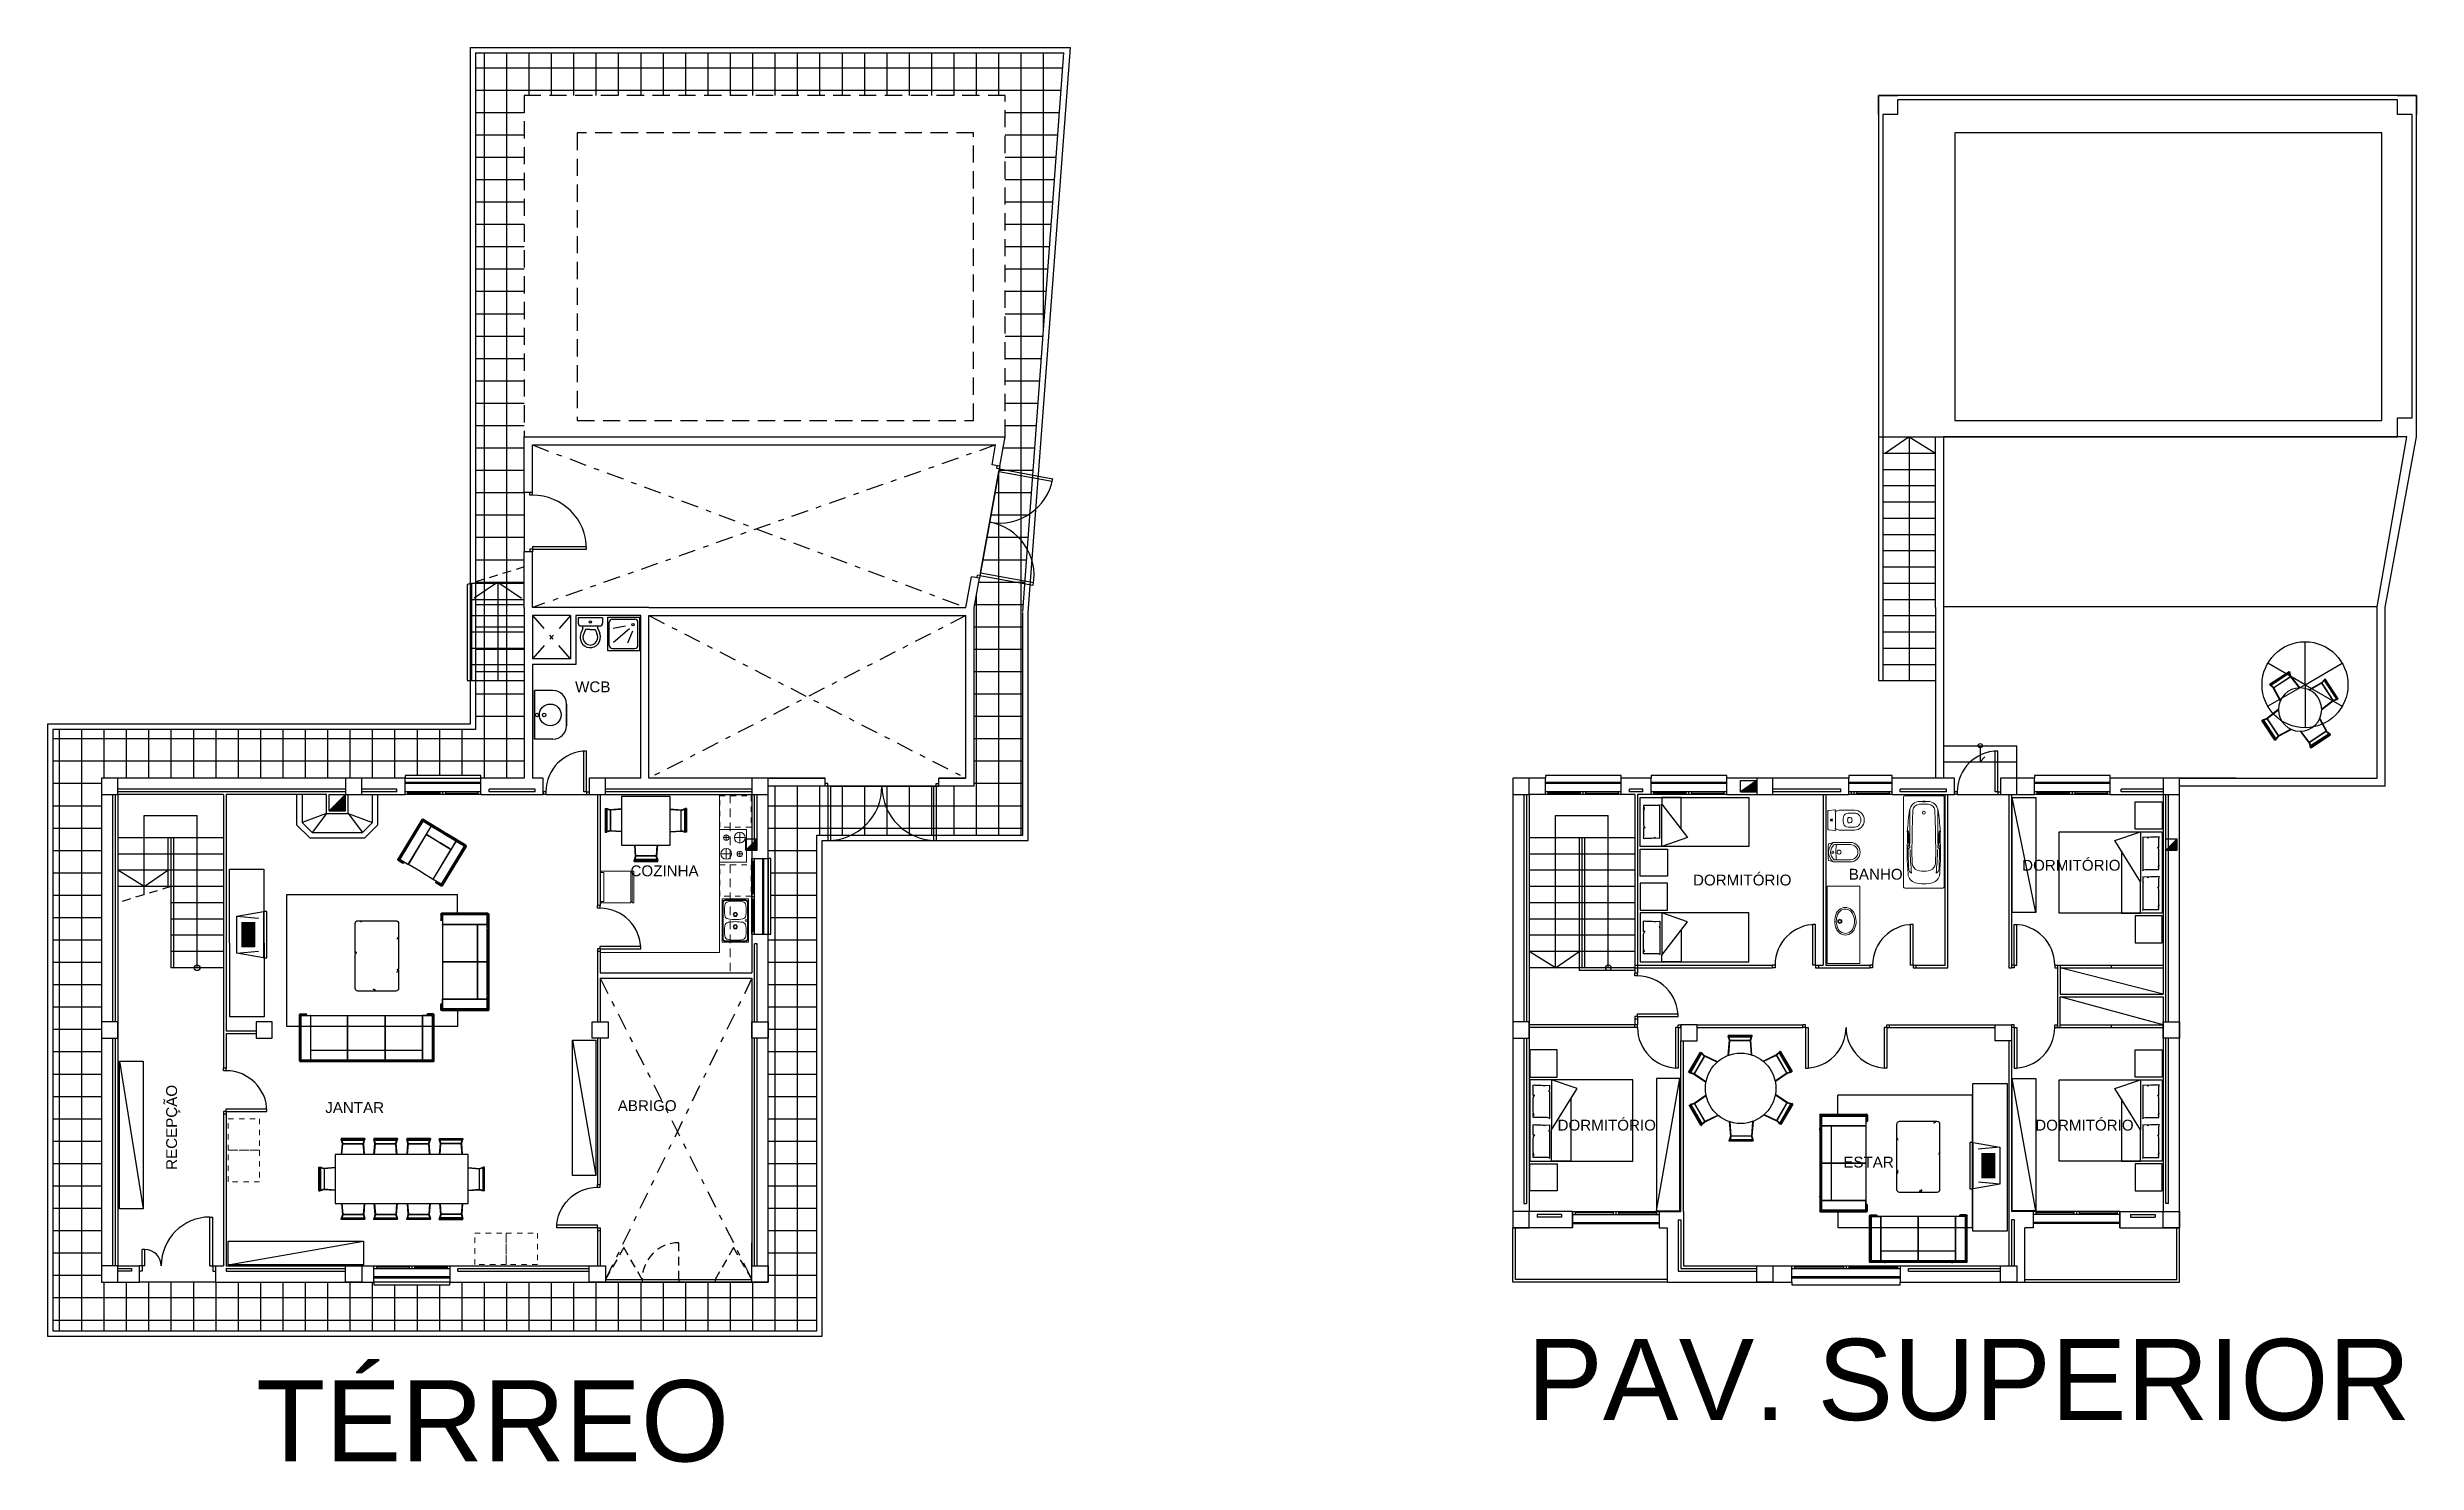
# Model space of a CAD drawing. Extents: x 99.2 to 143, y 99.3 to 125.4.
import ezdxf

# ---------------------------------------------------------------- set-up
doc = ezdxf.new("R2010")
doc.units = 0
doc.header["$LTSCALE"] = 0.025
for name, pattern in [('TRAZO_Y_PUNTO', [25.4, 12.7, -6.35, 0, -6.35]), ('TRAZOS', [19.05, 12.7, -6.35]), ('TRAZOS2', [9.525, 6.35, -3.175])]:
    doc.linetypes.add(name, pattern=pattern)
doc.layers.get('0').update_dxf_attribs({"linetype": 'CONTINUOUS'})
doc.layers.add('0_BANY', color=8, linetype='CONTINUOUS', lineweight=5)
doc.layers.add('0_CUINA', color=8, linetype='CONTINUOUS', lineweight=5)
for name, color, linetype in [('0_MOBLES', 8, 'CONTINUOUS'), ('ACERA', 2, 'CONTINUOUS'), ('CARPINTERIA', 3, 'CONTINUOUS'), ('ESCALERA', 3, 'CONTINUOUS'), ('OBRA', 4, 'CONTINUOUS'), ('PILARES', 1, 'CONTINUOUS'), ('SANITARIOS', 7, 'CONTINUOUS'), ('SUP', 2, 'CONTINUOUS')]:
    doc.layers.add(name, color=color, linetype=linetype)
doc.styles.add('EJES', font='arial.ttf')

msp = doc.modelspace()

# ---------------------------------------------------------------- texts
at = {"layer": 'SUP', "color": 0, "style": 'EJES'}
for s, height, p in [('WCB', 0.2, (108.988, 113.536)), ('COZINHA', 0.2, (110.01, 110.14)), ('DORMITÓRIO', 0.2, (129.617, 109.97)), ('BANHO', 0.2, (132.492, 110.077)), ('DORMITÓRIO', 0.2, (135.69, 110.243)), ('JANTAR', 0.2, (104.377, 105.771)), ('ABRIGO', 0.2, (109.775, 105.806)), ('DORMITÓRIO', 0.2, (127.117, 105.446)), ('DORMITÓRIO', 0.2, (135.932, 105.446)), ('ESTAR', 0.2, (132.39, 104.764)), ('PAV. SUPERIOR', 1.5, (126.556, 100.102)), ('TÉRREO', 1.5, (103.1, 99.339))]:
    msp.add_text(s, height=height, dxfattribs=at).set_placement(p)
msp.add_text('RECEPÇÃO', height=0.2, rotation=90, dxfattribs=at).set_placement((101.642, 104.721))

# ---------------------------------------------------------------- blocks, each defined once
blk = doc.blocks.new('P75')
at = {"layer": 'CARPINTERIA'}
for p, q in [((-0.05, 0.8), (-0.05, 0.85)), ((0, 0.8), (-0.05, 0.8)), ((0, 0.8), (0, 0.85)), ((-0.05, 0.05), (-0.05, 0)), ((0, 0.05), (-0.05, 0.05)), ((0, 0.1), (0.75, 0.1)), ((0, 0.05), (0, 0.1)), ((0, 0.05), (0.75, 0.05)), ((0, 0.05), (0, 0)), ((0.75, 0.05), (0.75, 0.1))]:
    blk.add_line(p, q, dxfattribs=at)
blk.add_arc((0, 0.05), 0.75, 0, 90, dxfattribs=at)
at = {"layer": 'OBRA'}
for p, q in [((0, 0.85), (-0.05, 0.85)), ((0, 0), (-0.05, 0))]:
    blk.add_line(p, q, dxfattribs=at)
blk = doc.blocks.new('LIT-IND')
blk.add_lwpolyline([(0.753, -0.582), (0.753, 0), (0.399, 0), (0.399, -0.12), (0.874, -0.739), (0.399, -0.9), (0.399, -0.12)])
for points in [[(2, 0), (2, -0.9), (0, -0.9), (0, 0)], [(0.5, -0.95), (0.5, -1.45), (0, -1.45), (0, -0.95)]]:
    blk.add_lwpolyline(points, close=True)
blk.add_lwpolyline([(0.062, -0.399), (0.062, -0.508, 0.238013), (0.088, -0.56, 0.288492), (0.062, -0.56), (0.062, -0.728, -0.186808), (0.054, -0.748, 0.291637), (0.097, -0.749), (0.212, -0.749), (0.282, -0.738), (0.247, -0.743), (0.362, -0.749), (0.362, -0.663, 0.301121), (0.346, -0.639, -0.264176), (0.362, -0.639), (0.362, -0.399), (0.362, -0.149, -0.708718), (0.367, -0.134, -0.145397), (0.317, -0.149), (0.062, -0.149), (0.062, -0.233), (0.071, -0.186), (0.062, -0.264)], format="xyb", close=True)
blk = doc.blocks.new('SOFA2')
at = {"linetype": 'Continuous'}
for p, q in [((1.784, 0), (0.016, 0)), ((0.71, 0), (0.697, 0)), ((0, -0.016), (0, -0.867)), ((0.022, -0.022), (0.022, -0.862)), ((0.263, -0.011), (0.033, -0.011)), ((0.033, -0.024), (0.033, -0.035)), ((0.205, -0.033), (0.033, -0.033)), ((1.582, -0.033), (0.033, -0.033)), ((0.033, -0.033), (0.033, -0.851)), ((0.033, -0.033), (0.033, -0.851)), ((0.263, -0.022), (0.035, -0.022)), ((0.218, -0.033), (0.205, -0.033)), ((0.21, -0.038), (0.21, -0.846)), ((0.213, -0.038), (0.213, -0.204)), ((0.213, -0.218), (0.213, -0.846)), ((0.697, -0.21), (0.218, -0.21)), ((0.697, -0.213), (0.218, -0.213)), ((1.507, -0.011), (0.294, -0.011)), ((1.507, -0.022), (0.294, -0.022)), ((0.71, -0.033), (0.697, -0.033)), ((0.71, -0.21), (0.697, -0.21)), ((0.71, -0.213), (0.697, -0.213)), ((1.582, -0.21), (0.71, -0.21)), ((1.582, -0.213), (0.71, -0.213)), ((0.898, -0.033), (0.898, -0.851)), ((0.905, -0.033), (0.905, -0.851)), ((1.253, -0.21), (1.231, -0.21)), ((1.253, -0.213), (1.231, -0.213)), ((1.773, -0.011), (1.537, -0.011)), ((1.765, -0.022), (1.537, -0.022)), ((1.596, -0.033), (1.582, -0.033)), ((1.587, -0.038), (1.587, -0.204)), ((1.587, -0.218), (1.587, -0.846)), ((1.59, -0.038), (1.59, -0.846)), ((1.767, -0.033), (1.596, -0.033)), ((1.767, -0.024), (1.767, -0.035)), ((1.767, -0.033), (1.767, -0.851)), ((1.778, -0.016), (1.778, -0.862)), ((1.8, -0.016), (1.8, -0.867)), ((0.022, -0.859), (0.022, -0.848)), ((0.033, -0.859), (0.033, -0.848)), ((0.033, -0.851), (0.205, -0.851)), ((0.697, -0.851), (0.033, -0.851)), ((0.105, -0.873), (0.033, -0.873)), ((0.105, -0.862), (0.035, -0.862)), ((0.205, -0.851), (0.218, -0.851)), ((0.71, -0.851), (0.697, -0.851)), ((0.898, -0.851), (0.71, -0.851)), ((1.231, -0.851), (0.898, -0.851)), ((1.253, -0.851), (1.231, -0.851)), ((1.582, -0.851), (1.253, -0.851)), ((1.596, -0.851), (1.582, -0.851)), ((1.767, -0.851), (1.596, -0.851)), ((1.696, -0.862), (1.765, -0.862)), ((1.696, -0.873), (1.767, -0.873)), ((1.767, -0.859), (1.767, -0.848)), ((0.016, -0.884), (0.12, -0.884)), ((1.784, -0.884), (1.68, -0.884))]:
    blk.add_line(p, q, dxfattribs=at)
for centre in [(0.278, -0.016), (1.522, -0.016)]:
    blk.add_circle(centre, 0.0164, dxfattribs=at)
for centre, radius, start, end in [((0.016, -0.016), 0.0164, 90, 180), ((1.784, -0.016), 0.0164, 0, 90), ((0.033, -0.022), 0.0109, 90, 180), ((0.035, -0.024), 0.00273, 90, 180), ((0.038, -0.038), 0.00545, 90, 180), ((0.205, -0.038), 0.00545, 0, 90), ((0.218, -0.038), 0.00545, 90, 180), ((0.218, -0.204), 0.00545, 180, 270), ((0.218, -0.218), 0.00545, 90, 180), ((1.582, -0.038), 0.00545, 0, 90), ((1.582, -0.204), 0.00545, 270, 0), ((1.582, -0.218), 0.00545, 0, 90), ((1.596, -0.038), 0.00545, 90, 180), ((1.762, -0.038), 0.00545, 0, 90), ((1.765, -0.024), 0.00273, 0, 90), ((1.773, -0.016), 0.00545, 0, 90), ((0.016, -0.867), 0.0164, 180, 270), ((0.033, -0.862), 0.0109, 180, 270), ((0.038, -0.846), 0.00545, 180, 270), ((0.035, -0.859), 0.00273, 180, 270), ((0.12, -0.867), 0.0164, 90, 270), ((0.12, -0.867), 0.0164, 270, 90), ((0.205, -0.846), 0.00545, 270, 0), ((0.218, -0.846), 0.00545, 180, 270), ((1.582, -0.846), 0.00545, 270, 0), ((1.596, -0.846), 0.00545, 180, 270), ((1.68, -0.867), 0.0164, 90, 270), ((1.68, -0.867), 0.0164, 270, 90), ((1.762, -0.846), 0.00545, 270, 0), ((1.765, -0.859), 0.00273, 270, 0), ((1.767, -0.862), 0.0109, 270, 0), ((1.784, -0.867), 0.0164, 270, 0)]:
    blk.add_arc(centre, radius, start, end, dxfattribs=at)
blk = doc.blocks.new('TV')
h = blk.add_hatch()
h.set_pattern_fill('ACAD_ISO10W100', color=256, scale=0.001, angle=90, style=0)
h.set_pattern_definition([(90, (-5.781312, -0.4693385), (-0.005, 3e-19), [0.012, -0.003, 0.0005, -0.003])])
h.paths.add_polyline_path([(0.09, 0.114), (0.327, 0.114), (0.327, 0.574), (0.09, 0.574)])
for p, q in [((0, 0.686), (0.398, 0.646)), ((0, 0), (0.398, 0.039))]:
    blk.add_line(p, q)
blk.add_lwpolyline([(0.492, 0.771), (0, 0.686), (0, 0), (0.492, -0.085)])
blk.add_lwpolyline([(0.553, 0.771), (0.553, -0.085), (0.492, -0.085), (0.492, 0.771)], close=True)
blk = doc.blocks.new('TAULAR130')
for p, q in [((-0.228, 0.978), (0.209, 0.978)), ((-0.228, 0.978), (-0.228, 0.956)), ((-0.228, 0.956), (0.209, 0.956)), ((-0.206, 0.886), (-0.228, 0.956)), ((-0.228, 0.613), (-0.206, 0.886)), ((-0.218, 0.619), (-0.198, 0.877)), ((0.196, 0.954), (-0.216, 0.954)), ((-0.216, 0.945), (-0.216, 0.954)), ((0.196, 0.945), (-0.216, 0.945)), ((-0.195, 0.88), (-0.216, 0.945)), ((-0.197, 0.886), (-0.206, 0.886)), ((0.179, 0.877), (-0.198, 0.877)), ((0.176, 0.881), (-0.195, 0.88)), ((0.176, 0.881), (0.196, 0.945)), ((0.187, 0.886), (0.178, 0.886)), ((0.2, 0.619), (0.179, 0.877)), ((0.187, 0.886), (0.209, 0.956)), ((0.209, 0.613), (0.187, 0.886)), ((0.196, 0.945), (0.196, 0.954)), ((0.209, 0.978), (0.209, 0.956)), ((-0.961, 0.291), (-0.743, 0.67)), ((-0.942, 0.28), (-0.724, 0.659)), ((-0.728, 0.647), (-0.934, 0.29)), ((-0.721, 0.643), (-0.926, 0.286)), ((-0.675, 0.593), (-0.86, 0.271)), ((-0.67, 0.594), (-0.859, 0.267)), ((-0.743, 0.67), (-0.724, 0.659)), ((-0.721, 0.643), (-0.728, 0.647)), ((-0.674, 0.605), (-0.724, 0.659)), ((-0.675, 0.593), (-0.721, 0.643)), ((-0.674, 0.605), (-0.679, 0.597)), ((-0.426, 0.487), (-0.674, 0.605)), ((-0.436, 0.482), (-0.67, 0.594)), ((0.417, 0.504), (0.664, 0.622)), ((0.427, 0.499), (0.66, 0.61)), ((0.849, 0.284), (0.66, 0.61)), ((0.664, 0.622), (0.714, 0.675)), ((0.669, 0.614), (0.664, 0.622)), ((0.665, 0.609), (0.711, 0.659)), ((0.851, 0.288), (0.665, 0.609)), ((0.711, 0.659), (0.718, 0.664)), ((0.917, 0.303), (0.711, 0.659)), ((0.732, 0.686), (0.714, 0.675)), ((0.714, 0.675), (0.933, 0.297)), ((0.924, 0.307), (0.718, 0.664)), ((0.732, 0.686), (0.951, 0.308)), ((-0.961, 0.291), (-0.942, 0.28)), ((-0.87, 0.264), (-0.942, 0.28)), ((-0.926, 0.286), (-0.934, 0.29)), ((-0.86, 0.271), (-0.926, 0.286)), ((-0.866, 0.272), (-0.87, 0.264)), ((-0.645, 0.109), (-0.87, 0.264)), ((-0.645, 0.12), (-0.859, 0.267)), ((0.635, 0.125), (0.861, 0.281)), ((0.636, 0.136), (0.849, 0.284)), ((0.851, 0.288), (0.917, 0.303)), ((0.861, 0.281), (0.856, 0.289)), ((0.861, 0.281), (0.933, 0.297)), ((-0.951, -0.308), (-0.933, -0.297)), ((-0.732, -0.686), (-0.951, -0.308)), ((-0.861, -0.281), (-0.933, -0.297)), ((-0.714, -0.675), (-0.933, -0.297)), ((-0.917, -0.303), (-0.924, -0.307)), ((-0.924, -0.307), (-0.718, -0.664)), ((-0.851, -0.288), (-0.917, -0.303)), ((-0.917, -0.303), (-0.711, -0.659)), ((-0.635, -0.125), (-0.861, -0.281)), ((-0.861, -0.281), (-0.856, -0.289)), ((-0.851, -0.288), (-0.665, -0.609)), ((-0.636, -0.136), (-0.849, -0.284)), ((-0.849, -0.284), (-0.66, -0.61)), ((0.645, -0.109), (0.87, -0.264)), ((0.645, -0.12), (0.859, -0.267)), ((0.67, -0.594), (0.859, -0.267)), ((0.675, -0.593), (0.86, -0.271)), ((0.721, -0.643), (0.926, -0.286)), ((0.942, -0.28), (0.724, -0.659)), ((0.728, -0.647), (0.934, -0.29)), ((0.961, -0.291), (0.743, -0.67)), ((0.86, -0.271), (0.926, -0.286)), ((0.866, -0.272), (0.87, -0.264)), ((0.87, -0.264), (0.942, -0.28)), ((-0.732, -0.686), (-0.714, -0.675)), ((-0.711, -0.659), (-0.718, -0.664)), ((-0.664, -0.622), (-0.714, -0.675)), ((-0.665, -0.609), (-0.711, -0.659)), ((-0.669, -0.614), (-0.664, -0.622)), ((-0.417, -0.504), (-0.664, -0.622)), ((-0.427, -0.499), (-0.66, -0.61)), ((-0.209, -0.613), (-0.187, -0.886)), ((-0.2, -0.619), (-0.179, -0.877)), ((0.218, -0.619), (0.198, -0.877)), ((0.228, -0.613), (0.206, -0.886)), ((0.426, -0.487), (0.674, -0.605)), ((0.436, -0.482), (0.67, -0.594)), ((0.674, -0.605), (0.679, -0.597)), ((0.674, -0.605), (0.724, -0.659)), ((0.675, -0.593), (0.721, -0.643)), ((0.721, -0.643), (0.728, -0.647)), ((0.743, -0.67), (0.724, -0.659)), ((-0.187, -0.886), (-0.209, -0.956)), ((0.228, -0.956), (-0.209, -0.956)), ((-0.209, -0.978), (-0.209, -0.956)), ((0.228, -0.978), (-0.209, -0.978)), ((-0.176, -0.881), (-0.196, -0.945)), ((-0.196, -0.945), (0.216, -0.945)), ((-0.196, -0.945), (-0.196, -0.954)), ((-0.196, -0.954), (0.216, -0.954)), ((-0.187, -0.886), (-0.178, -0.886)), ((-0.179, -0.877), (0.198, -0.877)), ((-0.176, -0.881), (0.195, -0.88)), ((0.195, -0.88), (0.216, -0.945)), ((0.197, -0.886), (0.206, -0.886)), ((0.206, -0.886), (0.228, -0.956)), ((0.216, -0.945), (0.216, -0.954)), ((0.228, -0.978), (0.228, -0.956))]:
    blk.add_line(p, q)
blk.add_circle((0, 0), 0.65)
blk = doc.blocks.new('PUF')
for points in [[(0.75, 0.703), (0.75, 1.25, 0.414214), (0.7, 1.3), (0, 1.3, 0.414214), (-0.05, 1.25), (-0.05, 0.419, 0.321009), (-0.021, 0.394)], [(-0.03, 0.396, -0.333178), (-0.05, 0.395), (-0.05, 0.05, 0.414214), (0, 0), (0.7, 0, 0.414214), (0.75, 0.05), (0.75, 0.672, 0.175821), (0.731, 0.701)]]:
    blk.add_lwpolyline(points, format="xyb")
for centre, radius, start, end in [((-0.04, 0.982), 0.0126, 65.908, 141.1843), ((-0.053, 0.965), 0.0245, 340.8555, 81.8494), ((0.636, 1.3), 0.0245, 259.0061, 15.167), ((0.654, 1.289), 0.0126, 344.0586, 59.3349), ((0.737, 0.717), 0.0168, 233.2106, 308.4869), ((0.759, 0.735), 0.0327, 193.1306, 264.319), ((-0.077, 0.353), 0.0507, 347.2871, 52.6005), ((0.355, 0.024), 0.0245, 259.0061, 15.167), ((0.373, 0.013), 0.0126, 344.0586, 59.3349), ((0.422, 0.002), 0.038, 98.1351, 163.4485), ((0.434, 0.012), 0.0328, 121.629, 201.7133)]:
    blk.add_arc(centre, radius, start, end)
blk = doc.blocks.new('pprince1')
for p, q in [((-0.26, -0.25), (-0.26, -0.75)), ((0.26, -0.25), (0.26, -0.75)), ((-0.299, -0.746), (-0.304, -0.662)), ((-0.295, -0.715), (-0.289, -0.645)), ((-0.295, -0.715), (-0.29, -0.721)), ((-0.289, -0.645), (-0.288, -0.646)), ((-0.289, -0.722), (-0.278, -0.916)), ((-0.26, -0.947), (-0.285, -0.658)), ((0.26, -0.947), (0.285, -0.658)), ((0.289, -0.722), (0.278, -0.916)), ((0.289, -0.645), (0.288, -0.646)), ((0.295, -0.715), (0.289, -0.645)), ((0.295, -0.715), (0.29, -0.721)), ((0.299, -0.746), (0.304, -0.662)), ((-0.295, -0.935), (-0.28, -0.92)), ((-0.295, -0.985), (-0.295, -0.935)), ((-0.295, -0.985), (-0.261, -0.951)), ((0.295, -0.985), (0.261, -0.951)), ((0.295, -0.935), (0.28, -0.92)), ((0.295, -0.985), (0.295, -0.935)), ((0.352, -1.7), (-0.352, -1.7))]:
    blk.add_line(p, q)
for points in [[(-0.352, -1.7, -0.414214), (-0.375, -1.677), (-0.375, -0.023, -0.414214), (-0.352, 0), (0.352, 0, -0.414214), (0.375, -0.023), (0.375, -1.677, -0.414214), (0.352, -1.7)], [(-0.026, -0.108, 0.338364), (-0.025, -0.109, 0.038384), (-0.018, -0.11, 0.0164), (-0.01, -0.111, 0.011665), (0.002, -0.111, 0.011665), (0.013, -0.111, 0.0164), (0.021, -0.11, 0.038384), (0.029, -0.109, 0.338364), (0.029, -0.108, 0.338364), (0.029, -0.107, 0.038384), (0.021, -0.106, 0.0164), (0.013, -0.105, 0.011665), (0.002, -0.105, 0.011665), (-0.01, -0.105, 0.0164), (-0.018, -0.106, 0.038384), (-0.025, -0.107, 0.338364)]]:
    blk.add_lwpolyline(points, format="xyb", close=True)
blk.add_circle((0, -0.31), 0.0275)
for centre, radius, start, end in [((5.114, -1.035), 5.432, 171.8302, 175.8955), ((-0.067, -0.301), 0.2, 92.1239, 168.9839), ((12.747, -0.899), 12.964, 177.194, 179.3412), ((-0.082, -0.272), 0.12, 92.5539, 176.467), ((0, -2.1), 1.95, 90, 92.5539), ((0, -2.1), 2, 90, 92.1239), ((0, -2.1), 2, 87.8761, 90), ((0, -2.1), 1.95, 87.4461, 90), ((0.067, -0.301), 0.2, 11.0161, 87.8761), ((0.082, -0.272), 0.12, 3.533, 87.4461), ((-12.747, -0.899), 12.964, 0.6588, 2.806), ((-5.114, -1.035), 5.432, 4.1045, 8.1698), ((5.133, -1.045), 5.44, 176.975, 184.2237), ((-0.205, -0.656), 0.1, 174.4587, 183.7832), ((-0.389, -0.752), 0.09, 356.4609, 3.7832), ((-0.291, -0.722), 0.002, 5, 45.7989), ((-0.289, -0.648), 0.002, 12.2804, 69.2529), ((-0.384, -0.669), 0.1, 4.1251, 12.2804), ((4.742, -0.754), 5.002, 179.9558, 181.4637), ((10.545, -1.008), 10.764, 178.6259, 181.1066), ((-10.545, -1.008), 10.764, 358.8934, 1.3741), ((-4.742, -0.754), 5.002, 358.5363, 0.0442), ((0.384, -0.669), 0.1, 167.7196, 175.8749), ((0.289, -0.648), 0.002, 110.7471, 167.7196), ((0.291, -0.722), 0.002, 134.2011, 175), ((-5.133, -1.045), 5.44, 355.7763, 3.025), ((0.389, -0.752), 0.09, 176.2168, 183.5391), ((0.205, -0.656), 0.1, 356.2168, 5.5413), ((8.499, -0.941), 8.788, 180.2506, 182.634), ((-0.284, -0.916), 0.006, 315, 3.2505), ((-0.266, -0.947), 0.006, 315, 5), ((8.149, -0.683), 8.409, 182.1075, 185.0789), ((-0.02, -1.216), 0.197, 179.9258, 224.322), ((0.02, -1.216), 0.197, 315.678, 0.0742), ((-8.149, -0.683), 8.409, 354.9211, 357.8925), ((0.266, -0.947), 0.006, 175, 225), ((0.284, -0.916), 0.006, 176.7495, 225), ((-8.499, -0.941), 8.788, 357.366, 359.7494), ((-0.112, -1.43), 0.18, 184.9418, 254.479), ((-0.18, -1.339), 0.1, 182.9172, 241.9463), ((0, -1.025), 0.366, 243.8791, 270), ((0, -1.025), 0.6, 254.479, 270), ((0, -1.025), 0.366, 270, 296.1209), ((0, -1.025), 0.6, 270, 285.521), ((0.112, -1.43), 0.18, 285.521, 355.0582), ((0.18, -1.339), 0.1, 298.0537, 357.0828)]:
    blk.add_arc(centre, radius, start, end)
blk = doc.blocks.new('wc')
for p, q in [((6.1, 1.5), (8.9, 1.5)), ((37.2, 12.9), (47.8, 12.9)), ((6.1, -1.5), (8.9, -1.5)), ((37.2, -12.9), (47.8, -12.9))]:
    blk.add_line(p, q)
blk.add_lwpolyline([(21, -18.4), (49, -18.4, 0.414214), (67, -0.4, 0.005002), (67, 0, 0.005002), (67, 0.4, 0.414214), (49, 18.4), (21, 18.4, 0.005595), (14.7, 16.1, 0.000857), (14.6, 17.1, 0.423453), (12.5, 19), (0.9, 17.9, 0.388879), (0, 16.9), (0, 0), (0, -16.9, 0.388879), (0.9, -17.9), (12.5, -19, 0.423453), (14.6, -17.1, 0.000857), (14.7, -16.1, 0.005595)], format="xyb", close=True)
for centre, radius, start, end in [((6.1, 0), 1.5, 90, 180), ((6.1, 0), 1.35, 0, 180), ((-285.9, 0.4), 300, 359.9287, 3.002), ((52.2, 0.4), 24, 165.0448, 180.8911), ((37.2, 4.4), 8.5, 90, 165.0448), ((46.4, 0.4), 10, 161.2676, 182.1389), ((38.8, 2.9), 2, 106.9824, 161.2676), ((39.7, 0.1), 5, 359.1608, 106.9824), ((47.8, -11.1), 24, 81.7707, 90), ((49.8, 2.6), 10.2, 50.7106, 81.7707), ((48, 0.4), 13, 358.3548, 50.7106), ((6.1, 0), 1.5, 180, 270), ((6.1, 0), 1.35, 180, 0), ((-285.9, -0.4), 300, 356.998, 0.0713), ((52.2, -0.4), 24, 179.1089, 194.9552), ((37.2, -4.4), 8.5, 194.9552, 270), ((46.4, -0.4), 10, 177.8611, 198.7324), ((38.8, -2.9), 2, 198.7324, 253.0176), ((39.7, -0.1), 5, 253.0176, 0.8392), ((47.8, 11.1), 24, 270, 278.2293), ((49.8, -2.6), 10.2, 278.2293, 309.2894), ((48, -0.4), 13, 309.2894, 1.6452)]:
    blk.add_arc(centre, radius, start, end)
blk = doc.blocks.new('bdt')
for p, q in [((41, 14), (12.2, 14)), ((41, -14), (12.2, -14))]:
    blk.add_line(p, q)
blk.add_lwpolyline([(10, 18), (41, 18, -0.414214), (59, 0, -0.414214), (41, -18), (10, -18, -0.070492), (9.4, -17.9), (1.2, -15.5, -0.315553), (0.5, -14.7, -0.016662), (0, 0, -0.016662), (0.5, 14.7, -0.315553), (1.2, 15.5), (9.4, 17.9)], format="xyb", close=True)
for centre, radius, start, end in [((22.6, 0), 22, 126.8699, 180), ((22.6, 0), 22, 180, 233.1301), ((22.6, 0), 18, 132.1034, 180), ((22.6, 0), 18, 180, 227.8966), ((8.5, 0), 1.75, 0, 180), ((8.5, 0), 1.75, 180, 0), ((10.6, 16), 2, 90, 126.8699), ((10, 16), 2, 90, 106.1288), ((12.2, 11.5), 2.5, 90, 132.1034), ((514.5, 0), 500, 178.6755, 180), ((514.5, 0), 500, 180, 181.3245), ((17.1, 11.5), 2.5, 90, 178.6755), ((20.2, 0), 3.75, 0, 180), ((20.2, 0), 3.75, 180, 0), ((41, 0), 14, 0, 90), ((41, 0), 14, 270, 0), ((10.6, -16), 2, 233.1301, 270), ((12.2, -11.5), 2.5, 227.8966, 270), ((17.1, -11.5), 2.5, 181.3245, 270)]:
    blk.add_arc(centre, radius, start, end)
blk = doc.blocks.new('LA-NS')
blk.add_lwpolyline([(-0.137, -0.366, 0.103892), (0, -0.395, 0.106771), (0.137, -0.366, 0.109867), (0.212, -0.311, 0.181711), (0.255, -0.198, 0.181711), (0.212, -0.084, 0.109867), (0.137, -0.029, 0.100419), (0, 0, 0.103892), (-0.137, -0.029, 0.141959), (-0.212, -0.084, 0.181711), (-0.255, -0.198, 0.172214), (-0.212, -0.311, 0.109867), (-0.137, -0.366)], format="xyb", close=True)
for radius in [0.0375, 0.023]:
    blk.add_circle((0, -0.095), radius)
for centre, radius, start, end in [((-0.083, -0.198), 0.142, 138.8044, 180), ((-0.083, -0.198), 0.142, 180, 221.1956), ((-0.05, -0.226), 0.186, 113.7252, 138.8044), ((-0.05, -0.169), 0.186, 221.1956, 246.2748), ((0, -0.34), 0.31, 90, 113.7252), ((0, -0.055), 0.31, 246.2748, 270), ((0, -0.34), 0.31, 66.2748, 90), ((0, -0.055), 0.31, 270, 293.7252), ((0.05, -0.226), 0.186, 41.1956, 66.2748), ((0.05, -0.169), 0.186, 293.7252, 318.8044), ((0.083, -0.198), 0.142, 0, 41.1956), ((0.083, -0.198), 0.142, 318.8044, 0)]:
    blk.add_arc(centre, radius, start, end)
blk = doc.blocks.new('SF1')
at = {"linetype": 'Continuous'}
for p, q in [((-0.231, 0.415), (0.498, 0.854)), ((-0.215, 0.399), (0.505, 0.833)), ((-0.2, 0.395), (0.501, 0.818)), ((-0.104, 0.246), (0.588, 0.663)), ((0.052, 0.337), (0.589, 0.661)), ((0.502, 0.831), (0.493, 0.826)), ((0.508, 0.822), (0.499, 0.816)), ((0.501, 0.818), (0.59, 0.671)), ((0.547, 0.762), (0.512, 0.821)), ((0.557, 0.768), (0.52, 0.829)), ((0.521, 0.849), (0.574, 0.76)), ((0.59, 0.671), (0.597, 0.659)), ((0.729, 0.439), (0.597, 0.659)), ((0.756, 0.395), (0.729, 0.439)), ((0, 0), (-0.236, 0.392)), ((-0.1, 0.187), (-0.219, 0.384)), ((-0.091, 0.193), (-0.208, 0.387)), ((-0.207, 0.391), (-0.198, 0.397)), ((-0.111, 0.248), (-0.2, 0.395)), ((-0.104, 0.236), (-0.111, 0.248)), ((0.028, 0.017), (-0.104, 0.236)), ((-0.102, 0.244), (0.04, 0.33)), ((0.009, 0.006), (-0.084, 0.161)), ((0.019, 0.011), (-0.075, 0.166)), ((0.027, -0.044), (0, 0)), ((0.036, -0.038), (0.009, 0.006)), ((0.045, -0.033), (0.019, 0.011)), ((0.055, -0.027), (0.028, 0.017)), ((0.18, 0.108), (0.047, 0.328)), ((0.182, 0.11), (0.05, 0.329)), ((0.173, -0.214), (0.865, 0.203)), ((0.206, 0.064), (0.18, 0.108)), ((0.209, 0.066), (0.182, 0.11)), ((0.316, -0.118), (0.206, 0.064)), ((0.319, -0.117), (0.209, 0.066)), ((0.252, -0.386), (0.976, 0.05)), ((0.26, -0.368), (0.961, 0.054)), ((0.263, -0.405), (0.992, 0.035)), ((0.326, -0.118), (0.864, 0.206)), ((0.866, 0.213), (0.756, 0.395)), ((0.873, 0.201), (0.866, 0.213)), ((0.961, 0.054), (0.873, 0.201)), ((0.934, 0.121), (0.969, 0.062)), ((0.943, 0.127), (0.98, 0.065)), ((0.998, 0.057), (0.944, 0.146)), ((0.968, 0.058), (0.959, 0.053)), ((0.241, -0.399), (0.027, -0.044)), ((0.107, -0.156), (0.036, -0.038)), ((0.116, -0.151), (0.045, -0.033)), ((0.164, -0.21), (0.055, -0.027)), ((0.244, -0.384), (0.123, -0.183)), ((0.249, -0.372), (0.132, -0.177)), ((0.171, -0.221), (0.164, -0.21)), ((0.26, -0.368), (0.171, -0.221)), ((0.172, -0.211), (0.314, -0.126)), ((0.253, -0.373), (0.263, -0.367))]:
    blk.add_line(p, q, dxfattribs=at)
for centre in [(-0.087, 0.177), (0.119, -0.167)]:
    blk.add_circle(centre, 0.0164, dxfattribs=at)
for centre, radius, start, end in [((0.499, 0.81), 0.00545, 31.0748, 121.0748), ((0.507, 0.84), 0.0164, 31.0748, 121.0748), ((0.51, 0.823), 0.0109, 31.0748, 121.0748), ((0.509, 0.82), 0.00273, 31.0748, 121.0748), ((0.56, 0.752), 0.0164, 31.0748, 211.0748), ((0.56, 0.752), 0.0164, 211.0748, 31.0748), ((0.585, 0.668), 0.00545, 301.0748, 31.0748), ((0.592, 0.656), 0.00545, 31.0748, 121.0748), ((-0.222, 0.401), 0.0164, 121.0748, 211.0748), ((-0.209, 0.39), 0.0109, 121.0748, 211.0748), ((-0.206, 0.389), 0.00273, 121.0748, 211.0748), ((-0.193, 0.393), 0.00545, 121.0748, 211.0748), ((-0.107, 0.251), 0.00545, 211.0748, 301.0748), ((-0.1, 0.239), 0.00545, 121.0748, 211.0748), ((0.043, 0.325), 0.00545, 31.0748, 121.0748), ((0.054, 0.332), 0.00545, 121.0748, 211.0748), ((0.861, 0.21), 0.00545, 301.0748, 31.0748), ((0.868, 0.199), 0.00545, 31.0748, 121.0748), ((0.93, 0.137), 0.0164, 31.0748, 211.0748), ((0.93, 0.137), 0.0164, 211.0748, 31.0748), ((0.954, 0.056), 0.00545, 301.0748, 31.0748), ((0.967, 0.061), 0.00273, 301.0748, 31.0748), ((0.971, 0.06), 0.0109, 301.0748, 31.0748), ((0.984, 0.049), 0.0164, 301.0748, 31.0748), ((0.169, -0.207), 0.00545, 211.0748, 301.0748), ((0.176, -0.218), 0.00545, 121.0748, 211.0748), ((0.255, -0.391), 0.0164, 211.0748, 301.0748), ((0.249, -0.381), 0.00545, 211.0748, 301.0748), ((0.252, -0.37), 0.00273, 211.0748, 301.0748), ((0.262, -0.361), 0.00545, 211.0748, 301.0748), ((0.312, -0.121), 0.00545, 301.0748, 31.0748), ((0.323, -0.114), 0.00545, 211.0748, 301.0748)]:
    blk.add_arc(centre, radius, start, end, dxfattribs=at)
blk = doc.blocks.new('T3')
for p, q in [((0.226, 0.75), (0.663, 0.75)), ((0.226, 0.75), (0.226, 0.728)), ((0.226, 0.728), (0.663, 0.728)), ((0.247, 0.658), (0.226, 0.728)), ((0.231, 0.45), (0.247, 0.658)), ((0.65, 0.726), (0.238, 0.726)), ((0.238, 0.717), (0.238, 0.726)), ((0.65, 0.717), (0.238, 0.717)), ((0.258, 0.653), (0.238, 0.717)), ((0.24, 0.45), (0.255, 0.649)), ((0.257, 0.658), (0.247, 0.658)), ((0.633, 0.649), (0.255, 0.649)), ((0.63, 0.653), (0.258, 0.653)), ((0.63, 0.653), (0.65, 0.717)), ((0.641, 0.658), (0.632, 0.658)), ((0.649, 0.45), (0.633, 0.649)), ((0.641, 0.658), (0.663, 0.728)), ((0.657, 0.45), (0.641, 0.658)), ((0.65, 0.717), (0.65, 0.726)), ((0.663, 0.75), (0.663, 0.728)), ((0.9, 0.213), (1.108, 0.197)), ((0.9, 0.204), (1.099, 0.189)), ((1.099, 0.189), (1.099, -0.189)), ((1.103, 0.186), (1.167, 0.206)), ((1.103, 0.186), (1.103, -0.186)), ((1.108, 0.197), (1.178, 0.219)), ((1.108, 0.197), (1.108, 0.187)), ((1.167, 0.206), (1.167, -0.206)), ((1.167, 0.206), (1.176, 0.206)), ((1.176, 0.206), (1.176, -0.206)), ((1.178, -0.219), (1.178, 0.219)), ((1.2, 0.219), (1.178, 0.219)), ((1.2, -0.219), (1.2, 0.219)), ((0.9, -0.204), (1.099, -0.189)), ((0.9, -0.213), (1.108, -0.197)), ((1.103, -0.186), (1.167, -0.206)), ((1.108, -0.187), (1.108, -0.197)), ((1.108, -0.197), (1.178, -0.219)), ((1.167, -0.206), (1.176, -0.206)), ((1.2, -0.219), (1.178, -0.219)), ((0.247, -0.658), (0.226, -0.728)), ((0.226, -0.728), (0.663, -0.728)), ((0.226, -0.75), (0.226, -0.728)), ((0.226, -0.75), (0.663, -0.75)), ((0.231, -0.45), (0.247, -0.658)), ((0.258, -0.653), (0.238, -0.717)), ((0.65, -0.717), (0.238, -0.717)), ((0.238, -0.717), (0.238, -0.726)), ((0.65, -0.726), (0.238, -0.726)), ((0.24, -0.45), (0.255, -0.649)), ((0.257, -0.658), (0.247, -0.658)), ((0.633, -0.649), (0.255, -0.649)), ((0.63, -0.653), (0.258, -0.653)), ((0.63, -0.653), (0.65, -0.717)), ((0.641, -0.658), (0.632, -0.658)), ((0.649, -0.45), (0.633, -0.649)), ((0.657, -0.45), (0.641, -0.658)), ((0.641, -0.658), (0.663, -0.728)), ((0.65, -0.717), (0.65, -0.726)), ((0.663, -0.75), (0.663, -0.728))]:
    blk.add_line(p, q)
blk.add_lwpolyline([(0, -0.45), (0.9, -0.45), (0.9, 0.45), (0, 0.45)], close=True)
blk = doc.blocks.new('A$C4DD17B12')
at = {"layer": '0_CUINA'}
for p, q in [((-55, 2), (-52, 2)), ((-55, -56), (-55, 2)), ((-52, -56), (-52, 2)), ((-52, 0), (-50, 0)), ((-50, 2), (5, 2)), ((-50, -56), (-50, 2)), ((0, 0), (5, 0)), ((0, 0), (0, -54)), ((5, 2), (5, 0)), ((-52, -56), (-55, -56)), ((-50, -54), (-52, -54)), ((5, -56), (-50, -56)), ((5, -54), (0, -54)), ((5, -54), (5, -56)), ((5, -54), (5, -56))]:
    blk.add_line(p, q, dxfattribs=at)
blk = doc.blocks.new('A$C19410B1B')
for p, q in [((0, 60), (-50, 60)), ((-50, 60), (-50, 0)), ((-27.5, 45), (-47.5, 45)), ((-37.5, 55), (-37.5, 35)), ((-7.5, 45), (-17.5, 45)), ((-12.5, 40), (-12.5, 50)), ((0, 0), (0, 60)), ((-42.5, 15), (-32.5, 15)), ((-37.5, 20), (-37.5, 10)), ((-22.5, 15), (-2.5, 15)), ((-12.5, 5), (-12.5, 25)), ((-50, 0), (0, 0))]:
    blk.add_line(p, q)
for centre, radius in [((-37.5, 45), 10), ((-12.5, 45), 5), ((-37.5, 15), 5), ((-12.5, 15), 10)]:
    blk.add_circle(centre, radius)
blk = doc.blocks.new('87051080')
for p, q in [((-0.381, -0.438), (-0.381, -0.053)), ((-0.371, -0.438), (-0.371, -0.053)), ((-0.341, -0.013), (0.341, -0.013)), ((-0.341, -0.023), (0.341, -0.023)), ((0.371, -0.438), (0.371, -0.053)), ((0.381, -0.438), (0.381, -0.053)), ((0.341, -0.467), (-0.341, -0.467)), ((0.341, -0.477), (-0.341, -0.477))]:
    blk.add_line(p, q)
blk.add_lwpolyline([(0.4, 0), (0.4, -0.49), (-0.4, -0.49), (-0.4, 0)], close=True)
for centre, radius in [((-0.114, -0.245), 0.038), ((-0.114, -0.245), 0.0275), ((0, -0.045), 0.0175), ((0.114, -0.245), 0.038), ((0.114, -0.245), 0.0275)]:
    blk.add_circle(centre, radius)
for centre, radius, start, end in [((-0.341, -0.053), 0.04, 90, 180), ((-0.341, -0.053), 0.03, 90, 180), ((0.389, -0.245), 0.75, 169.6188, 190.3812), ((-0.275, -0.123), 0.075, 97.23, 169.6188), ((-0.275, -0.367), 0.075, 190.3812, 262.77), ((-0.19, -0.793), 0.75, 82.77, 97.23), ((-0.105, -0.123), 0.075, 10.3812, 82.77), ((-0.105, -0.367), 0.075, 277.23, 349.6188), ((-0.769, -0.245), 0.75, 349.6188, 10.3812), ((0.769, -0.245), 0.75, 169.6188, 190.3812), ((0.105, -0.123), 0.075, 97.23, 169.6188), ((0.105, -0.367), 0.075, 190.3812, 262.77), ((0.19, -0.793), 0.75, 82.77, 97.23), ((0.275, -0.123), 0.075, 10.3812, 82.77), ((0.275, -0.367), 0.075, 277.23, 349.6188), ((0.341, -0.053), 0.04, 0, 90), ((0.341, -0.053), 0.03, 0, 90), ((-0.389, -0.245), 0.75, 349.6188, 10.3812), ((-0.341, -0.438), 0.04, 180, 270), ((-0.341, -0.438), 0.03, 180, 270), ((-0.19, 0.303), 0.75, 262.77, 277.23), ((0.19, 0.303), 0.75, 262.77, 277.23), ((0.341, -0.438), 0.04, 270, 0), ((0.341, -0.438), 0.03, 270, 0)]:
    blk.add_arc(centre, radius, start, end)
blk = doc.blocks.new('TAULAR4')
for p, q in [((-0.135, 0.377), (-0.051, 0.637)), ((-0.124, 0.38), (-0.045, 0.627)), ((-0.051, 0.731), (-0.056, 0.71)), ((0.369, 0.61), (-0.056, 0.71)), ((-0.051, 0.637), (-0.056, 0.71)), ((0.374, 0.631), (-0.051, 0.731)), ((-0.051, 0.637), (-0.042, 0.635)), ((-0.047, 0.697), (-0.045, 0.705)), ((-0.047, 0.697), (0.354, 0.602)), ((-0.042, 0.629), (-0.047, 0.697)), ((-0.045, 0.705), (0.356, 0.611)), ((-0.045, 0.627), (0.322, 0.54)), ((-0.042, 0.629), (0.32, 0.544)), ((0.282, 0.283), (0.322, 0.54)), ((0.29, 0.275), (0.332, 0.547)), ((0.32, 0.544), (0.354, 0.602)), ((0.323, 0.549), (0.332, 0.547)), ((0.332, 0.547), (0.369, 0.61)), ((0.354, 0.602), (0.356, 0.611)), ((0.374, 0.631), (0.369, 0.61)), ((-0.631, 0.373), (-0.731, -0.052)), ((-0.61, 0.368), (-0.71, -0.057)), ((-0.705, -0.045), (-0.611, 0.356)), ((-0.697, -0.047), (-0.602, 0.354)), ((-0.631, 0.373), (-0.61, 0.368)), ((-0.629, -0.043), (-0.544, 0.319)), ((-0.627, -0.046), (-0.54, 0.321)), ((-0.602, 0.354), (-0.611, 0.356)), ((-0.547, 0.331), (-0.61, 0.368)), ((-0.544, 0.319), (-0.602, 0.354)), ((-0.549, 0.322), (-0.547, 0.331)), ((-0.276, 0.289), (-0.547, 0.331)), ((-0.284, 0.282), (-0.54, 0.321)), ((0.376, 0.136), (0.637, 0.052)), ((0.38, 0.125), (0.627, 0.046)), ((0.54, -0.321), (0.627, 0.046)), ((0.544, -0.319), (0.629, 0.043)), ((0.602, -0.354), (0.697, 0.047)), ((0.71, 0.057), (0.61, -0.368)), ((0.611, -0.356), (0.705, 0.045)), ((0.629, 0.043), (0.697, 0.047)), ((0.731, 0.052), (0.631, -0.373)), ((0.635, 0.043), (0.637, 0.052)), ((0.637, 0.052), (0.71, 0.057)), ((0.697, 0.047), (0.705, 0.045)), ((0.731, 0.052), (0.71, 0.057)), ((-0.731, -0.052), (-0.71, -0.057)), ((-0.637, -0.052), (-0.71, -0.057)), ((-0.697, -0.047), (-0.705, -0.045)), ((-0.629, -0.043), (-0.697, -0.047)), ((-0.637, -0.052), (-0.635, -0.043)), ((-0.376, -0.136), (-0.637, -0.052)), ((-0.38, -0.125), (-0.627, -0.046)), ((-0.29, -0.275), (-0.332, -0.547)), ((-0.282, -0.283), (-0.322, -0.54)), ((0.124, -0.38), (0.045, -0.627)), ((0.135, -0.377), (0.051, -0.637)), ((0.276, -0.289), (0.547, -0.331)), ((0.284, -0.282), (0.54, -0.321)), ((0.544, -0.319), (0.602, -0.354)), ((0.547, -0.331), (0.549, -0.322)), ((0.547, -0.331), (0.61, -0.368)), ((0.602, -0.354), (0.611, -0.356)), ((0.631, -0.373), (0.61, -0.368)), ((-0.374, -0.631), (-0.369, -0.61)), ((0.051, -0.731), (-0.374, -0.631)), ((-0.332, -0.547), (-0.369, -0.61)), ((0.056, -0.71), (-0.369, -0.61)), ((-0.354, -0.602), (-0.356, -0.611)), ((-0.356, -0.611), (0.045, -0.705)), ((-0.32, -0.544), (-0.354, -0.602)), ((-0.354, -0.602), (0.047, -0.697)), ((-0.332, -0.547), (-0.323, -0.549)), ((-0.322, -0.54), (0.045, -0.627)), ((-0.32, -0.544), (0.042, -0.629)), ((0.042, -0.629), (0.047, -0.697)), ((0.042, -0.635), (0.051, -0.637)), ((0.047, -0.697), (0.045, -0.705)), ((0.051, -0.637), (0.056, -0.71)), ((0.051, -0.731), (0.056, -0.71))]:
    blk.add_line(p, q)
blk.add_circle((0, 0), 0.4)

# ---------------------------------------------------------------- hatches: boundary and pattern name
at = {"layer": 'ACERA'}
h = msp.add_hatch(dxfattribs=at)
h.set_pattern_fill('ANSI37', color=8, scale=0.13, angle=45, style=0)
h.paths.add_polyline_path([(113.45, 110.9), (113.65, 110.9), (113.65, 111.8), (113.6, 111.8), (112.55, 111.8), (112.55, 111.65), (112.55, 110.469), (112.6, 110.469), (112.6, 109.069), (112.55, 109.069), (112.55, 102.65), (112.25, 102.65), (109.55, 102.65), (109.25, 102.65), (106.675, 102.65), (106.675, 102.6), (105.275, 102.6), (105.275, 102.65), (102.35, 102.65), (100.95, 102.65), (100.25, 102.65), (100.25, 102.95), (100.25, 111.95), (100.55, 111.95), (105.85, 111.95), (105.85, 112), (107.25, 112), (107.25, 111.95), (108.05, 111.95), (108.05, 115.1), (108.05, 118.25), (108.05, 124.55), (116.927, 124.55), (116.927, 118.25), (116.828, 117.708), (116.819, 117.659), (117.436, 117.545), (118.007, 125.338), (107.15, 125.338), (107.15, 112.85), (99.35, 112.85), (99.35, 101.75), (113.45, 101.75)])
h.paths.add_polyline_path([(117.25, 115.005), (117.289, 115.539), (116.458, 115.691), (116.449, 115.642), (116.35, 115.1), (116.35, 111.8), (115.7, 111.8), (115.65, 111.8), (115.65, 110.9), (117.25, 110.9)], flags=17)
h.paths.add_polyline_path([(115.6, 111.8), (114.65, 111.8, 0.287492), (115.214, 110.9), (115.6, 110.9)], flags=17)
h.paths.add_polyline_path([(114.65, 111.8, -0.287492), (114.086, 110.9), (115.214, 110.9, -0.287492)], flags=17)
h.paths.add_polyline_path([(114.65, 111.8), (113.7, 111.8), (113.7, 110.9), (114.086, 110.9, 0.287492)], flags=17)
h.paths.add_polyline_path([(116.639, 116.675), (116.467, 115.741), (117.293, 115.589), (117.336, 116.172, 0.225854)], flags=17)
h.paths.add_polyline_path([(117.433, 117.495), (116.81, 117.609), (116.639, 116.675, 0.197958), (117.384, 116.833)], flags=17)
h.paths.add_polyline_path([(117.384, 116.833, -0.197958), (116.639, 116.675, -0.225854), (117.336, 116.172)], flags=17)
h.paths.add_polyline_path([(116.467, 115.741), (116.458, 115.691), (117.289, 115.539), (117.293, 115.589)], flags=17)
h.paths.add_polyline_path([(116.819, 117.659), (116.81, 117.609), (117.433, 117.495), (117.436, 117.545)], flags=16)
h.paths.add_polyline_path([(115.65, 111.8), (115.6, 111.8), (115.6, 110.9), (115.65, 110.9)], flags=17)
h.paths.add_polyline_path([(113.7, 111.8), (113.65, 111.8), (113.65, 110.9), (113.7, 110.9)], flags=17)
at = {"layer": 'ESCALERA'}
h = msp.add_hatch(dxfattribs=at)
h.set_pattern_fill('ANSI31', color=256, scale=0.005, angle=45, style=0)
h.set_pattern_definition([(90, (-0.9, 0), (-0.015875, 2e-18), [])])
h.paths.add_polyline_path([(104.75, 111.35), (104.75, 111.65), (104.45, 111.35)])
h = msp.add_hatch(dxfattribs=at)
h.set_pattern_fill('ANSI31', color=256, scale=0.005, angle=45, style=0)
h.set_pattern_definition([(90, (25.141922, 0.260376), (-0.015875, 2e-18), [])])
h.paths.add_polyline_path([(130.492, 111.7), (130.792, 111.7), (130.792, 111.91)])
at = {"layer": 'OBRA'}
h = msp.add_hatch(dxfattribs=at)
h.set_pattern_fill('ANSI31', color=8, scale=0.0035, angle=45, style=0)
h.set_pattern_definition([(90, (38.395, 32.674315), (-0.0111125, 1e-18), [])])
h.paths.add_polyline_path([(112.35, 110.619), (112.35, 110.829), (112.14, 110.619)])
h = msp.add_hatch(dxfattribs=at)
h.set_pattern_fill('ANSI31', color=8, scale=0.0035, angle=45, style=0)
h.set_pattern_definition([(90, (64.596922, 32.674315), (-0.0111125, 1e-18), [])])
h.paths.add_polyline_path([(138.552, 110.619), (138.552, 110.829), (138.342, 110.619)])

# ---------------------------------------------------------------- linework, layer by layer
at = {"layer": '0_BANY'}
msp.add_lwpolyline([(132.094, 108.527), (132.694, 108.527), (132.694, 109.959), (132.094, 109.959)], close=True, dxfattribs=at)
at = {"layer": '0_CUINA'}
for p, q in [((112.25, 111.65), (111.65, 111.65)), ((111.65, 111.65), (111.65, 108.733)), ((111.65, 108.733), (109.45, 108.733))]:
    msp.add_line(p, q, dxfattribs=at)
at = {"layer": '0_CUINA', "linetype": 'TRAZOS2'}
msp.add_line((111.85, 111.65), (111.85, 108.357), dxfattribs=at)
at = {"layer": '0_CUINA', "linetype": 'TRAZOS2', "ltscale": 0.02}
for points in [[(111.659, 111.047), (111.659, 111.627), (112.239, 111.627), (112.239, 111.047)], [(111.659, 109.771), (111.659, 110.351), (112.239, 110.351), (112.239, 109.771)], [(102.587, 105.082), (102.587, 105.662), (103.167, 105.662), (103.167, 105.082)], [(102.587, 104.502), (102.587, 105.082), (103.167, 105.082), (103.167, 104.502)], [(107.717, 102.974), (107.137, 102.974), (107.137, 103.554), (107.717, 103.554)], [(108.297, 102.974), (107.717, 102.974), (107.717, 103.554), (108.297, 103.554)]]:
    msp.add_lwpolyline(points, close=True, dxfattribs=at)
at = {"layer": '0_MOBLES'}
for p, q in [((140.91, 113.675), (140.91, 114.468)), ((140.91, 113.675), (140.223, 114.071)), ((140.91, 113.675), (140.223, 113.278)), ((140.91, 113.675), (141.597, 114.071)), ((140.91, 113.675), (140.91, 112.881)), ((140.91, 113.675), (141.597, 113.278)), ((135.943, 109.468), (135.509, 111.591)), ((103.666, 109.806), (106.816, 109.806)), ((105.816, 109.806), (106.816, 109.806)), ((106.816, 109.458), (106.816, 109.806)), ((106.816, 109.458), (106.816, 109.806)), ((108.938, 107.115), (109.372, 104.615)), ((100.582, 106.727), (101.016, 104)), ((128.94, 103.965), (129.375, 106.406)), ((135.943, 103.965), (135.509, 106.406)), ((134.773, 106.097), (132.287, 106.097)), ((132.287, 105.748), (132.287, 106.097)), ((132.287, 105.748), (132.287, 106.097)), ((107.016, 105.002), (104.559, 105.002)), ((105.109, 105.302), (104.672, 105.302)), ((104.672, 105.302), (104.672, 105.28)), ((105.109, 105.28), (104.672, 105.28)), ((104.694, 105.21), (104.672, 105.28)), ((104.677, 105.002), (104.694, 105.21)), ((104.685, 105.278), (105.097, 105.278)), ((104.685, 105.269), (104.685, 105.278)), ((104.685, 105.269), (105.097, 105.269)), ((104.705, 105.205), (104.685, 105.269)), ((104.686, 105.002), (104.702, 105.201)), ((104.694, 105.21), (104.703, 105.21)), ((104.702, 105.201), (105.079, 105.201)), ((104.705, 105.205), (105.076, 105.205)), ((105.076, 105.205), (105.097, 105.269)), ((105.078, 105.21), (105.087, 105.21)), ((105.095, 105.002), (105.079, 105.201)), ((105.087, 105.21), (105.109, 105.28)), ((105.104, 105.002), (105.087, 105.21)), ((105.097, 105.269), (105.097, 105.278)), ((105.109, 105.302), (105.109, 105.28)), ((105.709, 105.302), (105.272, 105.302)), ((105.272, 105.302), (105.272, 105.28)), ((105.709, 105.28), (105.272, 105.28)), ((105.294, 105.21), (105.272, 105.28)), ((105.277, 105.002), (105.294, 105.21)), ((105.285, 105.278), (105.697, 105.278)), ((105.285, 105.269), (105.285, 105.278)), ((105.285, 105.269), (105.697, 105.269)), ((105.305, 105.205), (105.285, 105.269)), ((105.286, 105.002), (105.302, 105.201)), ((105.294, 105.21), (105.303, 105.21)), ((105.302, 105.201), (105.679, 105.201)), ((105.305, 105.205), (105.676, 105.205)), ((105.676, 105.205), (105.697, 105.269)), ((105.678, 105.21), (105.687, 105.21)), ((105.695, 105.002), (105.679, 105.201)), ((105.687, 105.21), (105.709, 105.28)), ((105.704, 105.002), (105.687, 105.21)), ((105.697, 105.269), (105.697, 105.278)), ((105.709, 105.302), (105.709, 105.28)), ((105.881, 105.302), (105.881, 105.28)), ((106.318, 105.302), (105.881, 105.302)), ((106.318, 105.28), (105.881, 105.28)), ((105.903, 105.21), (105.881, 105.28)), ((105.886, 105.002), (105.903, 105.21)), ((105.893, 105.269), (105.893, 105.278)), ((105.893, 105.278), (106.305, 105.278)), ((105.893, 105.269), (106.305, 105.269)), ((105.914, 105.205), (105.893, 105.269)), ((105.895, 105.002), (105.911, 105.201)), ((105.903, 105.21), (105.912, 105.21)), ((105.911, 105.201), (106.288, 105.201)), ((105.914, 105.205), (106.285, 105.205)), ((106.285, 105.205), (106.305, 105.269)), ((106.287, 105.21), (106.296, 105.21)), ((106.304, 105.002), (106.288, 105.201)), ((106.296, 105.21), (106.318, 105.28)), ((106.313, 105.002), (106.296, 105.21)), ((106.305, 105.269), (106.305, 105.278)), ((106.318, 105.302), (106.318, 105.28)), ((106.481, 105.302), (106.918, 105.302)), ((106.481, 105.302), (106.481, 105.28)), ((106.503, 105.21), (106.481, 105.28)), ((106.481, 105.28), (106.918, 105.28)), ((106.486, 105.002), (106.503, 105.21)), ((106.493, 105.269), (106.493, 105.278)), ((106.905, 105.278), (106.493, 105.278)), ((106.514, 105.205), (106.493, 105.269)), ((106.905, 105.269), (106.493, 105.269)), ((106.495, 105.002), (106.511, 105.201)), ((106.512, 105.21), (106.503, 105.21)), ((106.888, 105.201), (106.511, 105.201)), ((106.885, 105.205), (106.514, 105.205)), ((106.885, 105.205), (106.905, 105.269)), ((106.896, 105.21), (106.887, 105.21)), ((106.904, 105.002), (106.888, 105.201)), ((106.896, 105.21), (106.918, 105.28)), ((106.913, 105.002), (106.896, 105.21)), ((106.905, 105.269), (106.905, 105.278)), ((106.918, 105.302), (106.918, 105.28)), ((104.259, 104.333), (104.259, 104.77)), ((104.259, 104.77), (104.281, 104.77)), ((104.281, 104.333), (104.281, 104.77)), ((104.351, 104.748), (104.281, 104.77)), ((104.292, 104.758), (104.283, 104.758)), ((104.283, 104.758), (104.283, 104.346)), ((104.357, 104.738), (104.292, 104.758)), ((104.292, 104.758), (104.292, 104.346)), ((104.559, 104.765), (104.351, 104.748)), ((104.351, 104.748), (104.351, 104.739)), ((104.357, 104.738), (104.357, 104.366)), ((104.559, 104.756), (104.36, 104.74)), ((104.36, 104.74), (104.36, 104.363)), ((107.016, 104.765), (107.224, 104.748)), ((107.016, 104.756), (107.215, 104.74)), ((107.215, 104.74), (107.215, 104.363)), ((107.219, 104.738), (107.283, 104.758)), ((107.219, 104.738), (107.219, 104.366)), ((107.224, 104.748), (107.294, 104.77)), ((107.224, 104.748), (107.224, 104.739)), ((107.283, 104.758), (107.283, 104.346)), ((107.283, 104.758), (107.292, 104.758)), ((107.292, 104.758), (107.292, 104.346)), ((107.316, 104.77), (107.294, 104.77)), ((107.294, 104.333), (107.294, 104.77)), ((107.316, 104.333), (107.316, 104.77)), ((104.259, 104.333), (104.281, 104.333)), ((104.351, 104.355), (104.281, 104.333)), ((104.292, 104.346), (104.283, 104.346)), ((104.357, 104.366), (104.292, 104.346)), ((104.351, 104.364), (104.351, 104.355)), ((104.559, 104.339), (104.351, 104.355)), ((104.559, 104.347), (104.36, 104.363)), ((104.677, 104.102), (104.694, 103.894)), ((104.686, 104.102), (104.702, 103.902)), ((105.095, 104.102), (105.079, 103.902)), ((105.104, 104.102), (105.087, 103.894)), ((105.277, 104.102), (105.294, 103.894)), ((105.286, 104.102), (105.302, 103.902)), ((105.695, 104.102), (105.679, 103.902)), ((105.704, 104.102), (105.687, 103.894)), ((105.886, 104.102), (105.903, 103.894)), ((105.895, 104.102), (105.911, 103.902)), ((106.304, 104.102), (106.288, 103.902)), ((106.313, 104.102), (106.296, 103.894)), ((106.486, 104.102), (106.503, 103.894)), ((106.495, 104.102), (106.511, 103.902)), ((106.904, 104.102), (106.888, 103.902)), ((106.913, 104.102), (106.896, 103.894)), ((107.016, 104.347), (107.215, 104.363)), ((107.016, 104.339), (107.224, 104.355)), ((107.219, 104.366), (107.283, 104.346)), ((107.224, 104.364), (107.224, 104.355)), ((107.224, 104.355), (107.294, 104.333)), ((107.283, 104.346), (107.292, 104.346)), ((107.316, 104.333), (107.294, 104.333)), ((104.694, 103.894), (104.672, 103.824)), ((105.109, 103.824), (104.672, 103.824)), ((104.672, 103.802), (104.672, 103.824)), ((105.109, 103.802), (104.672, 103.802)), ((104.705, 103.899), (104.685, 103.834)), ((104.685, 103.834), (105.097, 103.834)), ((104.685, 103.834), (104.685, 103.826)), ((104.685, 103.826), (105.097, 103.826)), ((104.694, 103.894), (104.703, 103.894)), ((104.702, 103.902), (105.079, 103.902)), ((104.705, 103.899), (105.076, 103.899)), ((105.076, 103.899), (105.097, 103.834)), ((105.078, 103.894), (105.087, 103.894)), ((105.087, 103.894), (105.109, 103.824)), ((105.097, 103.834), (105.097, 103.826)), ((105.109, 103.802), (105.109, 103.824)), ((105.294, 103.894), (105.272, 103.824)), ((105.709, 103.824), (105.272, 103.824)), ((105.272, 103.802), (105.272, 103.824)), ((105.709, 103.802), (105.272, 103.802)), ((105.305, 103.899), (105.285, 103.834)), ((105.285, 103.834), (105.697, 103.834)), ((105.285, 103.834), (105.285, 103.826)), ((105.285, 103.826), (105.697, 103.826)), ((105.294, 103.894), (105.303, 103.894)), ((105.302, 103.902), (105.679, 103.902)), ((105.305, 103.899), (105.676, 103.899)), ((105.676, 103.899), (105.697, 103.834)), ((105.678, 103.894), (105.687, 103.894)), ((105.687, 103.894), (105.709, 103.824)), ((105.697, 103.834), (105.697, 103.826)), ((105.709, 103.802), (105.709, 103.824)), ((105.903, 103.894), (105.881, 103.824)), ((106.318, 103.824), (105.881, 103.824)), ((105.881, 103.802), (105.881, 103.824)), ((106.318, 103.802), (105.881, 103.802)), ((105.914, 103.899), (105.893, 103.834)), ((105.893, 103.834), (106.305, 103.834)), ((105.893, 103.834), (105.893, 103.826)), ((105.893, 103.826), (106.305, 103.826)), ((105.903, 103.894), (105.912, 103.894)), ((105.911, 103.902), (106.288, 103.902)), ((105.914, 103.899), (106.285, 103.899)), ((106.285, 103.899), (106.305, 103.834)), ((106.287, 103.894), (106.296, 103.894)), ((106.296, 103.894), (106.318, 103.824)), ((106.305, 103.834), (106.305, 103.826)), ((106.318, 103.802), (106.318, 103.824)), ((106.503, 103.894), (106.481, 103.824)), ((106.481, 103.824), (106.918, 103.824)), ((106.481, 103.802), (106.481, 103.824)), ((106.481, 103.802), (106.918, 103.802)), ((106.514, 103.899), (106.493, 103.834)), ((106.493, 103.834), (106.493, 103.826)), ((106.905, 103.834), (106.493, 103.834)), ((106.905, 103.826), (106.493, 103.826)), ((106.512, 103.894), (106.503, 103.894)), ((106.888, 103.902), (106.511, 103.902)), ((106.885, 103.899), (106.514, 103.899)), ((106.885, 103.899), (106.905, 103.834)), ((106.896, 103.894), (106.887, 103.894)), ((106.896, 103.894), (106.918, 103.824)), ((106.905, 103.834), (106.905, 103.826)), ((106.918, 103.802), (106.918, 103.824)), ((102.586, 102.97), (105.085, 103.405))]:
    msp.add_line(p, q, dxfattribs=at)
at = {"layer": '0_MOBLES', "linetype": 'Continuous'}
for p, q in [((103.902, 106.735), (103.902, 107.586)), ((103.918, 107.602), (104.022, 107.602)), ((103.923, 106.735), (103.923, 107.58)), ((104.006, 107.591), (103.934, 107.591)), ((103.934, 107.578), (103.934, 107.567)), ((103.934, 107.569), (104.106, 107.569)), ((103.934, 106.751), (103.934, 107.569)), ((104.006, 107.58), (103.937, 107.58)), ((104.106, 107.569), (104.12, 107.569)), ((104.112, 106.756), (104.112, 107.564)), ((104.114, 106.936), (104.114, 107.564)), ((104.12, 107.569), (105.134, 107.569)), ((104.79, 106.751), (104.79, 107.569)), ((104.797, 106.751), (104.797, 107.569)), ((105.134, 107.569), (105.156, 107.569)), ((105.156, 107.569), (105.489, 107.569)), ((105.482, 106.751), (105.482, 107.569)), ((105.489, 107.569), (105.677, 107.569)), ((105.489, 106.751), (105.489, 107.569)), ((105.677, 107.569), (105.69, 107.569)), ((105.69, 107.569), (106.354, 107.569)), ((106.182, 107.569), (106.169, 107.569)), ((106.174, 106.936), (106.174, 107.564)), ((106.177, 106.756), (106.177, 107.564)), ((106.354, 107.569), (106.182, 107.569)), ((106.371, 107.602), (106.267, 107.602)), ((106.282, 107.591), (106.354, 107.591)), ((106.282, 107.58), (106.351, 107.58)), ((106.354, 107.578), (106.354, 107.567)), ((106.354, 106.751), (106.354, 107.569)), ((106.354, 106.751), (106.354, 107.569)), ((106.365, 106.74), (106.365, 107.58)), ((106.365, 107.578), (106.365, 107.567)), ((106.387, 106.735), (106.387, 107.586)), ((103.918, 106.718), (106.371, 106.718)), ((103.929, 106.729), (104.164, 106.729)), ((103.934, 106.743), (103.934, 106.754)), ((103.934, 106.751), (104.106, 106.751)), ((103.937, 106.74), (104.164, 106.74)), ((104.106, 106.751), (104.12, 106.751)), ((104.114, 106.756), (104.114, 106.923)), ((104.12, 106.931), (105.677, 106.931)), ((104.12, 106.928), (105.677, 106.928)), ((104.12, 106.751), (106.354, 106.751)), ((104.197, 106.74), (104.85, 106.74)), ((104.197, 106.729), (104.85, 106.729)), ((104.88, 106.74), (106.093, 106.74)), ((104.88, 106.74), (105.41, 106.74)), ((104.88, 106.729), (106.093, 106.729)), ((104.88, 106.729), (105.41, 106.729)), ((105.134, 106.931), (105.156, 106.931)), ((105.134, 106.928), (105.156, 106.928)), ((105.677, 106.931), (105.69, 106.931)), ((105.677, 106.928), (105.69, 106.928)), ((105.677, 106.751), (105.69, 106.751)), ((105.677, 106.718), (105.69, 106.718)), ((105.69, 106.931), (106.169, 106.931)), ((105.69, 106.928), (106.169, 106.928)), ((106.124, 106.74), (106.351, 106.74)), ((106.124, 106.729), (106.354, 106.729)), ((106.169, 106.751), (106.182, 106.751)), ((106.174, 106.756), (106.174, 106.923)), ((106.182, 106.751), (106.354, 106.751)), ((106.354, 106.743), (106.354, 106.754))]:
    msp.add_line(p, q, dxfattribs=at)
at = {"layer": '0_MOBLES'}
for points in [[(135.943, 111.591), (135.943, 109.468), (135.509, 109.468), (135.509, 111.591)], [(137.776, 111.011), (137.776, 111.511), (138.276, 111.511), (138.276, 111.011)], [(136.376, 109.461), (136.376, 110.961), (138.276, 110.961), (138.276, 109.461)], [(103.247, 110.27), (103.248, 107.543), (102.614, 107.543), (102.613, 110.27)], [(137.776, 109.411), (137.776, 108.911), (138.276, 108.911), (138.276, 109.411)], [(109.372, 107.115), (109.372, 104.615), (108.938, 104.615), (108.938, 107.115)], [(101.016, 106.727), (101.016, 104), (100.582, 104), (100.582, 106.727)], [(127.108, 106.434), (127.108, 106.934), (126.608, 106.934), (126.608, 106.434)], [(137.776, 106.434), (137.776, 106.934), (138.276, 106.934), (138.276, 106.434)], [(128.508, 104.884), (128.508, 106.384), (126.608, 106.384), (126.608, 104.884)], [(128.941, 106.406), (128.94, 103.965), (129.375, 103.964), (129.375, 106.406)], [(134.78, 103.59), (134.779, 106.317), (135.413, 106.317), (135.414, 103.59)], [(135.943, 106.406), (135.943, 103.965), (135.509, 103.964), (135.509, 106.406)], [(136.376, 104.884), (136.376, 106.384), (138.276, 106.384), (138.276, 104.884)], [(127.108, 104.834), (127.108, 104.334), (126.608, 104.334), (126.608, 104.834)], [(137.776, 104.834), (137.776, 104.334), (138.276, 104.334), (138.276, 104.834)], [(102.585, 103.404), (105.085, 103.405), (105.086, 102.971), (102.586, 102.97)]]:
    msp.add_lwpolyline(points, close=True, dxfattribs=at)
for points in [[(137.523, 110.607), (137.523, 109.461), (137.877, 109.461), (137.877, 110.037), (137.403, 110.8), (137.877, 110.961), (137.877, 110.037)], [(106.816, 107.658), (106.816, 107.368), (103.666, 107.368), (103.666, 109.806), (104.016, 109.806)], [(106.816, 107.658), (106.816, 107.368), (103.666, 107.368), (103.666, 109.806), (104.016, 109.806)], [(127.361, 106.029), (127.361, 104.884), (127.006, 104.884), (127.006, 105.46), (127.481, 106.223), (127.006, 106.384), (127.006, 105.46)], [(137.523, 106.029), (137.523, 104.884), (137.877, 104.884), (137.877, 105.46), (137.403, 106.223), (137.877, 106.384), (137.877, 105.46)], [(132.287, 103.948), (132.287, 103.659), (134.773, 103.659), (134.773, 106.097), (134.423, 106.097)]]:
    msp.add_lwpolyline(points, dxfattribs=at)
for points in [[(138.215, 110.512), (138.215, 110.622, 0.238013), (138.189, 110.673, 0.288492), (138.215, 110.673), (138.215, 110.841, -0.186808), (138.222, 110.862, 0.291637), (138.179, 110.862), (138.065, 110.862), (137.995, 110.851), (138.03, 110.857), (137.915, 110.862), (137.915, 110.777, 0.301121), (137.931, 110.752, -0.264176), (137.915, 110.752), (137.915, 110.512), (137.915, 110.262, -0.708718), (137.91, 110.247, -0.145397), (137.959, 110.262), (138.215, 110.262), (138.215, 110.347), (138.205, 110.3), (138.215, 110.378)], [(138.215, 109.778), (138.215, 109.888, 0.238013), (138.189, 109.939, 0.288492), (138.215, 109.939), (138.215, 110.107, -0.186808), (138.222, 110.127, 0.291637), (138.179, 110.128), (138.065, 110.128), (137.995, 110.117), (138.03, 110.122), (137.915, 110.128), (137.915, 110.042, 0.301121), (137.931, 110.018, -0.264176), (137.915, 110.018), (137.915, 109.778), (137.915, 109.528, -0.708718), (137.91, 109.513, -0.145397), (137.959, 109.528), (138.215, 109.528), (138.215, 109.612), (138.205, 109.566), (138.215, 109.643)], [(126.669, 105.935), (126.669, 106.045, -0.238013), (126.695, 106.096, -0.288492), (126.669, 106.096), (126.669, 106.264, 0.186808), (126.661, 106.284, -0.291637), (126.705, 106.285), (126.819, 106.285), (126.889, 106.274), (126.854, 106.28), (126.969, 106.285), (126.969, 106.2, -0.301121), (126.953, 106.175, 0.264176), (126.969, 106.175), (126.969, 105.935), (126.969, 105.685, 0.708718), (126.974, 105.67, 0.145397), (126.924, 105.685), (126.669, 105.685), (126.669, 105.769), (126.679, 105.723), (126.669, 105.801)], [(138.215, 105.935), (138.215, 106.045, 0.238013), (138.189, 106.096, 0.288492), (138.215, 106.096), (138.215, 106.264, -0.186808), (138.222, 106.284, 0.291637), (138.179, 106.285), (138.065, 106.285), (137.995, 106.274), (138.03, 106.28), (137.915, 106.285), (137.915, 106.2, 0.301121), (137.931, 106.175, -0.264176), (137.915, 106.175), (137.915, 105.935), (137.915, 105.685, -0.708718), (137.91, 105.67, -0.145397), (137.959, 105.685), (138.215, 105.685), (138.215, 105.769), (138.205, 105.723), (138.215, 105.801)], [(126.669, 105.2), (126.669, 105.31, -0.238013), (126.695, 105.362, -0.288492), (126.669, 105.362), (126.669, 105.529, 0.186808), (126.661, 105.55, -0.291637), (126.705, 105.55), (126.819, 105.55), (126.889, 105.539), (126.854, 105.545), (126.969, 105.55), (126.969, 105.465, -0.301121), (126.953, 105.441, 0.264176), (126.969, 105.441), (126.969, 105.2), (126.969, 104.95, 0.708718), (126.974, 104.935, 0.145397), (126.924, 104.95), (126.669, 104.95), (126.669, 105.035), (126.679, 104.988), (126.669, 105.066)], [(138.215, 105.2), (138.215, 105.31, 0.238013), (138.189, 105.362, 0.288492), (138.215, 105.362), (138.215, 105.529, -0.186808), (138.222, 105.55, 0.291637), (138.179, 105.55), (138.065, 105.55), (137.995, 105.539), (138.03, 105.545), (137.915, 105.55), (137.915, 105.465, 0.301121), (137.931, 105.441, -0.264176), (137.915, 105.441), (137.915, 105.2), (137.915, 104.95, -0.708718), (137.91, 104.935, -0.145397), (137.959, 104.95), (138.215, 104.95), (138.215, 105.035), (138.205, 104.988), (138.215, 105.066)]]:
    msp.add_lwpolyline(points, format="xyb", close=True, dxfattribs=at)
at = {"layer": '0_MOBLES', "ltscale": 0.02}
msp.add_lwpolyline([(107.016, 104.102), (107.016, 105.002), (104.559, 105.002), (104.559, 104.102)], close=True, dxfattribs=at)
at = {"layer": '0_MOBLES'}
msp.add_circle((140.91, 113.675), 0.793, dxfattribs=at)
at = {"layer": '0_MOBLES', "linetype": 'Continuous'}
for centre in [(104.182, 106.735), (104.865, 106.735), (106.109, 106.735)]:
    msp.add_circle(centre, 0.0164, dxfattribs=at)
for centre, radius, start, end in [((103.918, 107.586), 0.0164, 90, 180), ((103.934, 107.58), 0.0109, 90, 180), ((103.937, 107.578), 0.00273, 90, 180), ((103.94, 107.564), 0.00545, 90, 180), ((104.022, 107.586), 0.0164, 90, 270), ((104.022, 107.586), 0.0164, 270, 90), ((104.106, 107.564), 0.00545, 360, 90), ((104.12, 107.564), 0.00545, 90, 180), ((106.169, 107.564), 0.00545, 360, 90), ((106.182, 107.564), 0.00545, 90, 180), ((106.267, 107.586), 0.0164, 90, 270), ((106.267, 107.586), 0.0164, 270, 90), ((106.349, 107.564), 0.00545, 360, 90), ((106.351, 107.578), 0.00273, 360, 90), ((106.354, 107.58), 0.0109, 360, 90), ((106.371, 107.586), 0.0164, 360, 90), ((103.918, 106.735), 0.0164, 180, 270), ((103.929, 106.735), 0.00545, 180, 270), ((103.94, 106.756), 0.00545, 180, 270), ((103.937, 106.743), 0.00273, 180, 270), ((104.106, 106.756), 0.00545, 270, 360), ((104.12, 106.936), 0.00545, 180, 270), ((104.12, 106.923), 0.00545, 90, 180), ((104.12, 106.756), 0.00545, 180, 270), ((106.169, 106.936), 0.00545, 270, 360), ((106.169, 106.923), 0.00545, 360, 90), ((106.169, 106.756), 0.00545, 270, 360), ((106.182, 106.756), 0.00545, 180, 270), ((106.349, 106.756), 0.00545, 270, 360), ((106.351, 106.743), 0.00273, 270, 360), ((106.354, 106.74), 0.0109, 270, 360), ((106.371, 106.735), 0.0164, 270, 360)]:
    msp.add_arc(centre, radius, start, end, dxfattribs=at)
at = {"layer": 'ACERA'}
for p, q in [((107.05, 125.438), (118.127, 125.438)), ((107.05, 125.438), (107.05, 112.95)), ((107.15, 125.338), (118.007, 125.338)), ((117.252, 115.027), (118.007, 125.338)), ((117.35, 115.009), (118.127, 125.438)), ((117.25, 110.9), (117.25, 115.009)), ((117.35, 110.8), (117.35, 115.009)), ((107.05, 112.95), (99.25, 112.95)), ((99.25, 112.95), (99.25, 101.65)), ((113.55, 101.65), (113.55, 110.8)), ((113.55, 110.8), (117.35, 110.8)), ((99.25, 101.65), (113.55, 101.65))]:
    msp.add_line(p, q, dxfattribs=at)
at = {"layer": 'ACERA', "color": 9}
for p, q in [((116.828, 117.708), (116.449, 115.642)), ((108.05, 117.225), (108.05, 116.125)), ((105.85, 111.95), (107.25, 111.95)), ((115.7, 111.8), (113.6, 111.8)), ((112.55, 110.469), (112.55, 109.069)), ((102.35, 102.65), (100.95, 102.65)), ((106.675, 102.65), (105.275, 102.65)), ((112.25, 102.65), (109.55, 102.65))]:
    msp.add_line(p, q, dxfattribs=at)
at = {"layer": 'ACERA', "color": 8, "linetype": 'TRAZOS2'}
for p, q in [((109.888, 103.285), (109.55, 102.7)), ((110.225, 102.7), (109.888, 103.285)), ((111.912, 103.285), (111.575, 102.7)), ((112.25, 102.7), (111.912, 103.285))]:
    msp.add_line(p, q, dxfattribs=at)
at = {"layer": 'ACERA', "color": 8}
msp.add_line((112.25, 102.7), (112.25, 103.375), dxfattribs=at)
at = {"layer": 'ACERA'}
msp.add_lwpolyline([(107.15, 125.338), (107.15, 112.85), (99.35, 112.85), (99.35, 101.75), (113.45, 101.75), (113.45, 110.9), (117.25, 110.9)], dxfattribs=at)
at = {"layer": 'ACERA', "color": 2}
for points in [[(133.037, 124.2), (133.037, 124.55), (133.391, 124.55)], [(133.391, 124.47), (133.391, 124.2), (133.117, 124.2)], [(142.615, 124.55), (142.969, 124.55), (142.969, 124.2)], [(142.889, 124.2), (142.615, 124.2), (142.615, 124.47)], [(142.789, 118.25), (142.615, 118.25), (142.615, 118.6), (142.889, 118.6)]]:
    msp.add_lwpolyline(points, dxfattribs=at)
at = {"layer": 'CARPINTERIA'}
for p, q in [((116.467, 115.741), (116.81, 117.609)), ((116.77, 117.668), (116.779, 117.717)), ((116.819, 117.659), (116.77, 117.668)), ((116.81, 117.609), (116.819, 117.659)), ((116.81, 117.609), (117.794, 117.429)), ((116.819, 117.659), (116.828, 117.708)), ((116.819, 117.659), (117.803, 117.478)), ((108.15, 117.175), (108.15, 117.225)), ((108.2, 117.175), (108.15, 117.175)), ((108.2, 117.175), (108.2, 117.225)), ((108.2, 116.175), (108.15, 116.175)), ((108.15, 116.175), (108.15, 116.125)), ((108.2, 116.225), (109.2, 116.225)), ((108.2, 116.225), (108.2, 116.175)), ((108.2, 116.175), (109.2, 116.175)), ((108.2, 116.175), (108.2, 116.125)), ((116.409, 115.7), (116.4, 115.651)), ((116.458, 115.691), (116.409, 115.7)), ((116.458, 115.691), (116.449, 115.642)), ((116.467, 115.741), (116.458, 115.691)), ((116.458, 115.691), (117.442, 115.511)), ((116.467, 115.741), (117.451, 115.56)), ((109.15, 111.7), (109.15, 112.45)), ((109.2, 112.45), (109.15, 112.45)), ((109.2, 111.7), (109.2, 112.45)), ((134.242, 112.55), (135.592, 112.55)), ((134.917, 112.55), (134.917, 112.25)), ((135.242, 112.45), (135.192, 112.45)), ((135.192, 111.7), (135.192, 112.45)), ((135.242, 111.7), (135.242, 112.45)), ((135.592, 111.95), (135.592, 112.55)), ((107.25, 112), (105.85, 112)), ((105.85, 112), (105.85, 111.95)), ((107.25, 111.95), (107.25, 112)), ((128.292, 112), (126.892, 112)), ((126.892, 112), (126.892, 111.95)), ((128.292, 111.95), (128.292, 112)), ((130.242, 112), (128.842, 112)), ((128.842, 112), (128.842, 111.95)), ((130.242, 111.95), (130.242, 112)), ((132.492, 112), (132.492, 111.95)), ((133.292, 112), (132.492, 112)), ((133.292, 111.95), (133.292, 112)), ((134.242, 112.25), (135.592, 112.25)), ((134.917, 112.25), (135.002, 112.347)), ((135.917, 112), (135.917, 111.95)), ((137.317, 112), (135.917, 112)), ((137.317, 111.95), (137.317, 112)), ((107.25, 111.87), (105.85, 111.87)), ((107.25, 111.85), (105.85, 111.85)), ((107.25, 111.7), (105.85, 111.7)), ((107.25, 111.65), (105.85, 111.65)), ((105.9, 111.65), (105.9, 111.7)), ((106.5, 111.675), (105.9, 111.675)), ((106.5, 111.65), (106.5, 111.7)), ((106.55, 111.65), (106.55, 111.7)), ((106.6, 111.65), (106.6, 111.7)), ((106.6, 111.675), (107.2, 111.675)), ((107.2, 111.65), (107.2, 111.7)), ((108.45, 111.7), (108.4, 111.7)), ((108.45, 111.65), (108.4, 111.65)), ((108.45, 111.7), (108.45, 111.65)), ((108.45, 111.65), (109.2, 111.65)), ((109.2, 111.7), (109.15, 111.7)), ((109.2, 111.7), (109.2, 111.65)), ((109.2, 111.7), (109.25, 111.7)), ((109.2, 111.65), (109.25, 111.65)), ((113.65, 111.85), (113.6, 111.85)), ((113.65, 111.8), (113.6, 111.8)), ((113.65, 111.8), (113.65, 111.85)), ((113.7, 111.8), (113.65, 111.8)), ((113.65, 111.8), (113.65, 110.8)), ((113.7, 111.8), (113.7, 110.8)), ((113.7, 111.8), (115.6, 111.8)), ((115.6, 111.8), (115.6, 110.8)), ((115.6, 111.8), (115.65, 111.8)), ((115.65, 111.8), (115.65, 111.85)), ((115.65, 111.85), (115.7, 111.85)), ((115.65, 111.8), (115.65, 110.8)), ((115.65, 111.8), (115.7, 111.8)), ((128.292, 111.87), (126.892, 111.87)), ((128.292, 111.85), (126.892, 111.85)), ((128.292, 111.7), (126.892, 111.7)), ((128.292, 111.65), (126.892, 111.65)), ((126.942, 111.65), (126.942, 111.7)), ((127.542, 111.675), (126.942, 111.675)), ((127.542, 111.65), (127.542, 111.7)), ((127.592, 111.65), (127.592, 111.7)), ((127.642, 111.65), (127.642, 111.7)), ((127.642, 111.675), (128.242, 111.675)), ((128.242, 111.65), (128.242, 111.7)), ((130.242, 111.87), (128.842, 111.87)), ((130.242, 111.85), (128.842, 111.85)), ((130.242, 111.7), (128.842, 111.7)), ((130.242, 111.65), (128.842, 111.65)), ((128.892, 111.65), (128.892, 111.7)), ((129.492, 111.675), (128.892, 111.675)), ((129.492, 111.65), (129.492, 111.7)), ((129.542, 111.65), (129.542, 111.7)), ((129.592, 111.65), (129.592, 111.7)), ((129.592, 111.675), (130.192, 111.675)), ((130.192, 111.65), (130.192, 111.7)), ((130.492, 111.7), (130.792, 111.7)), ((133.292, 111.87), (132.492, 111.87)), ((133.292, 111.85), (132.492, 111.85)), ((133.292, 111.7), (132.492, 111.7)), ((133.292, 111.65), (132.492, 111.65)), ((132.542, 111.65), (132.542, 111.7)), ((132.542, 111.65), (132.542, 111.7)), ((132.542, 111.675), (132.542, 111.675)), ((132.592, 111.65), (132.592, 111.7)), ((132.642, 111.65), (132.642, 111.7)), ((132.642, 111.675), (133.242, 111.675)), ((133.242, 111.65), (133.242, 111.7)), ((134.492, 111.7), (134.442, 111.7)), ((134.492, 111.65), (134.442, 111.65)), ((134.492, 111.7), (134.492, 111.65)), ((134.492, 111.65), (135.242, 111.65)), ((135.242, 111.7), (135.192, 111.7)), ((135.242, 111.7), (135.292, 111.7)), ((135.242, 111.7), (135.242, 111.65)), ((135.242, 111.65), (135.292, 111.65)), ((137.317, 111.87), (135.917, 111.87)), ((137.317, 111.85), (135.917, 111.85)), ((137.317, 111.7), (135.917, 111.7)), ((137.317, 111.65), (135.917, 111.65)), ((135.967, 111.65), (135.967, 111.7)), ((136.567, 111.675), (135.967, 111.675)), ((136.567, 111.65), (136.567, 111.7)), ((136.617, 111.65), (136.617, 111.7)), ((136.667, 111.65), (136.667, 111.7)), ((136.667, 111.675), (137.267, 111.675)), ((137.267, 111.65), (137.267, 111.7)), ((104.4, 111.3), (104.8, 111.3)), ((104.45, 111.35), (104.75, 111.35)), ((112.25, 109.069), (112.25, 110.469)), ((112.25, 110.419), (112.3, 110.419)), ((112.275, 109.819), (112.275, 110.419)), ((112.3, 109.069), (112.3, 110.469)), ((112.45, 109.069), (112.45, 110.469)), ((112.47, 109.069), (112.47, 110.469)), ((112.6, 110.469), (112.55, 110.469)), ((112.6, 109.069), (112.6, 110.469)), ((112.25, 109.819), (112.3, 109.819)), ((112.25, 109.769), (112.3, 109.769)), ((109.4, 109.55), (109.4, 109.6)), ((109.45, 109.55), (109.4, 109.55)), ((109.45, 109.55), (109.45, 109.6)), ((112.25, 109.719), (112.3, 109.719)), ((112.275, 109.719), (112.275, 109.119)), ((112.25, 109.119), (112.3, 109.119)), ((112.55, 109.069), (112.6, 109.069)), ((131.83, 108.5), (131.83, 109.25)), ((131.88, 109.25), (131.83, 109.25)), ((131.88, 108.5), (131.88, 109.25)), ((133.63, 108.5), (133.63, 109.25)), ((133.68, 109.25), (133.63, 109.25)), ((133.68, 108.5), (133.68, 109.25)), ((135.542, 108.5), (135.542, 109.25)), ((135.542, 109.25), (135.592, 109.25)), ((135.592, 108.5), (135.592, 109.25)), ((109.45, 108.8), (109.4, 108.8)), ((109.4, 108.8), (109.4, 108.75)), ((109.45, 108.85), (110.2, 108.85)), ((109.45, 108.8), (109.45, 108.85)), ((109.45, 108.8), (110.2, 108.8)), ((109.45, 108.8), (109.45, 108.75)), ((110.2, 108.8), (110.2, 108.85)), ((131.13, 108.5), (131.08, 108.5)), ((131.13, 108.45), (131.08, 108.45)), ((131.13, 108.5), (131.13, 108.45)), ((131.88, 108.5), (131.83, 108.5)), ((131.88, 108.5), (131.88, 108.45)), ((131.88, 108.5), (131.93, 108.5)), ((131.88, 108.45), (131.93, 108.45)), ((132.93, 108.5), (132.88, 108.5)), ((132.93, 108.45), (132.88, 108.45)), ((132.93, 108.5), (132.93, 108.45)), ((133.68, 108.5), (133.63, 108.5)), ((133.68, 108.5), (133.73, 108.5)), ((133.68, 108.5), (133.68, 108.45)), ((133.68, 108.45), (133.73, 108.45)), ((135.542, 108.5), (135.492, 108.5)), ((135.542, 108.45), (135.492, 108.45)), ((135.542, 108.5), (135.542, 108.45)), ((135.542, 108.5), (135.592, 108.5)), ((136.292, 108.5), (136.292, 108.45)), ((136.292, 108.5), (136.342, 108.5)), ((136.292, 108.45), (136.342, 108.45)), ((136.392, 108.5), (138.292, 108.5)), ((136.392, 108.45), (138.292, 108.45)), ((138.292, 107.966), (136.392, 108.45)), ((137.342, 108.45), (137.342, 108.5)), ((138.292, 107.4), (136.392, 107.916)), ((128.592, 107.4), (128.542, 107.4)), ((128.592, 107.35), (128.542, 107.35)), ((128.592, 107.35), (128.592, 107.4)), ((129.342, 107.35), (129.292, 107.35)), ((129.292, 107.35), (129.292, 106.6)), ((129.342, 107.4), (129.392, 107.4)), ((129.342, 107.35), (129.342, 107.4)), ((129.342, 107.35), (129.392, 107.35)), ((129.342, 107.35), (129.342, 106.6)), ((131.692, 107.4), (131.642, 107.4)), ((131.692, 107.35), (131.642, 107.35)), ((131.692, 107.35), (131.692, 107.4)), ((131.692, 107.35), (131.692, 106.6)), ((131.692, 107.35), (131.742, 107.35)), ((131.742, 107.35), (131.742, 106.6)), ((133.142, 107.35), (133.142, 106.6)), ((133.192, 107.35), (133.142, 107.35)), ((133.192, 107.4), (133.242, 107.4)), ((133.192, 107.35), (133.192, 107.4)), ((133.192, 107.35), (133.192, 106.6)), ((133.192, 107.35), (133.242, 107.35)), ((135.542, 107.4), (135.492, 107.4)), ((135.542, 107.35), (135.492, 107.35)), ((135.542, 107.35), (135.542, 107.4)), ((135.542, 107.35), (135.542, 106.6)), ((135.542, 107.35), (135.592, 107.35)), ((135.592, 107.35), (135.592, 106.6)), ((136.292, 107.35), (136.292, 107.4)), ((136.292, 107.4), (136.342, 107.4)), ((136.292, 107.35), (136.342, 107.35)), ((136.392, 107.4), (138.292, 107.4)), ((136.392, 107.35), (138.292, 107.35)), ((137.342, 107.35), (137.342, 107.4)), ((102.5, 106.55), (102.5, 106.6)), ((102.55, 106.55), (102.5, 106.55)), ((102.55, 106.55), (102.55, 106.6)), ((129.342, 106.6), (129.292, 106.6)), ((131.692, 106.6), (131.742, 106.6)), ((133.192, 106.6), (133.142, 106.6)), ((135.542, 106.6), (135.592, 106.6)), ((102.55, 105.85), (103.3, 105.85)), ((102.55, 105.8), (102.55, 105.85)), ((103.3, 105.8), (103.3, 105.85)), ((102.55, 105.8), (102.5, 105.8)), ((102.5, 105.8), (102.5, 105.75)), ((102.55, 105.8), (103.3, 105.8)), ((102.55, 105.8), (102.55, 105.75)), ((102.25, 102.95), (102.25, 103.85)), ((102.25, 103.85), (102.3, 103.85)), ((102.3, 102.95), (102.3, 103.85)), ((127.392, 103.95), (128.992, 103.95)), ((127.392, 103.9), (128.992, 103.9)), ((127.392, 103.75), (128.992, 103.75)), ((127.392, 103.73), (128.992, 103.73)), ((127.442, 103.95), (127.442, 103.9)), ((128.142, 103.925), (127.442, 103.925)), ((128.142, 103.95), (128.142, 103.9)), ((128.192, 103.95), (128.192, 103.9)), ((128.242, 103.95), (128.242, 103.9)), ((128.242, 103.925), (128.942, 103.925)), ((128.942, 103.95), (128.942, 103.9)), ((137.492, 103.95), (135.892, 103.95)), ((137.492, 103.9), (135.892, 103.9)), ((137.492, 103.75), (135.892, 103.75)), ((137.492, 103.73), (135.892, 103.73)), ((135.942, 103.95), (135.942, 103.9)), ((136.642, 103.925), (135.942, 103.925)), ((136.642, 103.95), (136.642, 103.9)), ((136.692, 103.95), (136.692, 103.9)), ((136.742, 103.95), (136.742, 103.9)), ((136.742, 103.925), (137.442, 103.925)), ((137.442, 103.95), (137.442, 103.9)), ((101, 102.95), (101, 103.25)), ((101.05, 103.25), (101, 103.25)), ((101.05, 102.95), (101.05, 103.25)), ((101, 102.95), (100.95, 102.95)), ((101, 102.85), (100.95, 102.85)), ((101.05, 102.95), (101, 102.95)), ((101, 102.95), (101, 102.85)), ((102.25, 102.95), (102.3, 102.95)), ((102.3, 102.95), (102.3, 102.85)), ((102.3, 102.95), (102.35, 102.95)), ((102.3, 102.85), (102.35, 102.85)), ((105.275, 102.95), (106.675, 102.95)), ((105.275, 102.9), (106.675, 102.9)), ((105.275, 102.75), (106.675, 102.75)), ((105.325, 102.95), (105.325, 102.9)), ((105.925, 102.925), (105.325, 102.925)), ((105.925, 102.95), (105.925, 102.9)), ((105.975, 102.95), (105.975, 102.9)), ((106.025, 102.95), (106.025, 102.9)), ((106.025, 102.925), (106.625, 102.925)), ((106.625, 102.95), (106.625, 102.9)), ((131.442, 102.95), (133.442, 102.95)), ((131.442, 102.9), (133.442, 102.9)), ((131.442, 102.75), (133.442, 102.75)), ((131.492, 102.95), (131.492, 102.9)), ((132.392, 102.925), (131.492, 102.925)), ((132.392, 102.95), (132.392, 102.9)), ((132.442, 102.95), (132.442, 102.9)), ((132.492, 102.95), (132.492, 102.9)), ((132.492, 102.925), (133.392, 102.925)), ((133.392, 102.95), (133.392, 102.9)), ((105.275, 102.73), (106.675, 102.73)), ((105.275, 102.65), (105.275, 102.6)), ((105.275, 102.6), (106.675, 102.6)), ((106.675, 102.6), (106.675, 102.65)), ((109.55, 102.7), (112.25, 102.7)), ((109.55, 102.65), (112.25, 102.65)), ((110.225, 102.7), (110.225, 102.65)), ((110.9, 102.7), (110.9, 102.65)), ((111.575, 102.7), (111.575, 102.65)), ((131.442, 102.73), (133.442, 102.73)), ((131.442, 102.65), (131.442, 102.6)), ((131.442, 102.6), (133.442, 102.6)), ((133.442, 102.6), (133.442, 102.65))]:
    msp.add_line(p, q, dxfattribs=at)
at = {"layer": 'CARPINTERIA', "linetype": 'TRAZO_Y_PUNTO'}
for p, q in [((108.9, 114.95), (108.2, 114.15)), ((108.2, 114.95), (108.9, 114.15)), ((109.45, 108.257), (112.25, 102.7)), ((112.25, 108.257), (109.55, 102.7))]:
    msp.add_line(p, q, dxfattribs=at)
at = {"layer": 'CARPINTERIA', "linetype": 'TRAZOS2'}
msp.add_line((110.9, 102.7), (110.9, 103.375), dxfattribs=at)
at = {"layer": 'CARPINTERIA'}
msp.add_circle((134.917, 112.55), 0.0384, dxfattribs=at)
for centre, radius, start, end in [((108.2, 116.175), 1, 0, 90), ((116.819, 117.659), 1, 259.6111, 349.6111), ((116.458, 115.691), 1, 349.6111, 79.6111), ((109.2, 111.7), 0.75, 90, 180), ((135.242, 111.7), 0.75, 90, 180), ((113.65, 111.8), 1, 270, 0), ((115.65, 111.8), 1, 180, 270), ((109.45, 108.8), 0.75, 0, 90), ((131.88, 108.5), 0.75, 90, 180), ((133.68, 108.5), 0.75, 90, 180), ((135.542, 108.5), 0.75, 0, 90), ((129.342, 107.35), 0.75, 180, 270), ((131.692, 107.35), 0.75, 270, 0), ((133.192, 107.35), 0.75, 180, 270), ((135.542, 107.35), 0.75, 270, 0), ((102.55, 105.8), 0.75, 0, 90), ((102.25, 102.95), 0.9, 90, 180), ((101.05, 102.95), 0.3, 0, 90)]:
    msp.add_arc(centre, radius, start, end, dxfattribs=at)
at = {"layer": 'CARPINTERIA', "linetype": 'TRAZOS2'}
msp.add_arc((110.9, 102.7), 0.675, 90, 180, dxfattribs=at)
at = {"layer": 'ESCALERA'}
for p, q in [((133.037, 118.25), (133.037, 113.75)), ((133.117, 118.25), (134.092, 118.25)), ((133.117, 118.25), (133.117, 113.75)), ((133.604, 118.25), (133.167, 117.95)), ((133.604, 118.25), (133.604, 113.75)), ((133.604, 118.25), (134.092, 117.95)), ((133.117, 117.95), (134.092, 117.95)), ((133.117, 117.65), (134.092, 117.65)), ((133.117, 117.35), (134.092, 117.35)), ((133.117, 117.05), (134.092, 117.05)), ((133.117, 116.75), (134.092, 116.75)), ((133.117, 116.45), (134.092, 116.45)), ((133.117, 116.15), (134.092, 116.15)), ((106.995, 115.525), (106.995, 113.75)), ((107.075, 115.55), (107.075, 113.75)), ((107.075, 115.55), (108.05, 115.55)), ((107.562, 115.57), (107.125, 115.27)), ((107.562, 115.57), (108, 115.27)), ((107.562, 115.55), (107.562, 113.75)), ((133.117, 115.85), (134.092, 115.85)), ((133.117, 115.55), (134.092, 115.55)), ((107.075, 115.25), (108.05, 115.25)), ((133.117, 115.25), (134.092, 115.25)), ((107.075, 114.95), (108.05, 114.95)), ((107.075, 114.65), (108.05, 114.65)), ((133.117, 114.95), (134.092, 114.95)), ((133.117, 114.65), (134.092, 114.65)), ((107.075, 114.35), (108.05, 114.35)), ((133.117, 114.35), (134.092, 114.35)), ((106.995, 113.75), (108.05, 113.75)), ((107.075, 114.05), (108.05, 114.05)), ((133.037, 113.75), (134.092, 113.75)), ((133.117, 114.05), (134.092, 114.05)), ((103.85, 111.65), (103.85, 111.091)), ((103.95, 111.65), (103.95, 111.133)), ((104.4, 111.3), (104.4, 111.65)), ((104.45, 111.35), (104.45, 111.65)), ((104.45, 111.65), (104.75, 111.65)), ((104.75, 111.65), (104.45, 111.35)), ((104.75, 111.35), (104.75, 111.65)), ((104.8, 111.3), (104.8, 111.65)), ((105.25, 111.133), (105.25, 111.65)), ((105.35, 111.091), (105.35, 111.65)), ((130.792, 111.91), (130.492, 111.7)), ((130.492, 111.91), (130.792, 111.91)), ((130.492, 111.7), (130.492, 111.91)), ((130.792, 111.7), (130.792, 111.91)), ((101.037, 109.8), (101.037, 111.262)), ((101.037, 111.262), (102.013, 111.262)), ((102.013, 108.45), (102.013, 111.262)), ((104.091, 110.85), (103.85, 111.091)), ((104.4, 111.3), (103.95, 111.133)), ((104.133, 110.95), (103.95, 111.133)), ((104.4, 111.3), (104.133, 110.95)), ((104.8, 111.3), (105.067, 110.95)), ((104.8, 111.3), (105.25, 111.133)), ((105.25, 111.133), (105.067, 110.95)), ((105.35, 111.091), (105.109, 110.85)), ((127.079, 108.45), (127.079, 111.262)), ((127.079, 111.262), (128.054, 111.262)), ((128.054, 108.45), (128.054, 111.262)), ((102.5, 110.85), (100.55, 110.85)), ((101.475, 110.85), (101.475, 109.935)), ((101.525, 110.85), (101.525, 108.45)), ((101.575, 110.85), (101.575, 108.45)), ((104.091, 110.85), (105.109, 110.85)), ((104.133, 110.95), (105.067, 110.95)), ((128.542, 110.85), (126.592, 110.85)), ((127.517, 110.85), (127.517, 108.4)), ((127.567, 110.85), (127.567, 108.45)), ((127.617, 110.85), (127.617, 108.45)), ((102.5, 110.55), (100.55, 110.55)), ((102.5, 110.25), (100.55, 110.25)), ((101.037, 109.95), (100.55, 110.25)), ((101.037, 109.95), (101.475, 110.25)), ((128.542, 110.55), (126.592, 110.55)), ((128.542, 110.25), (126.592, 110.25)), ((102.5, 109.95), (100.55, 109.95)), ((128.542, 109.95), (126.592, 109.95)), ((102.5, 109.65), (101.525, 109.65)), ((102.5, 109.35), (101.525, 109.35)), ((128.542, 109.65), (126.592, 109.65)), ((128.542, 109.35), (126.592, 109.35)), ((102.5, 109.05), (101.525, 109.05)), ((128.542, 109.05), (126.592, 109.05)), ((102.5, 108.75), (101.525, 108.75)), ((102.5, 108.45), (101.525, 108.45)), ((127.079, 108.45), (126.592, 108.75)), ((128.542, 108.75), (126.592, 108.75)), ((128.542, 108.45), (126.592, 108.45)), ((127.079, 108.45), (127.517, 108.75)), ((128.542, 108.4), (127.517, 108.4))]:
    msp.add_line(p, q, dxfattribs=at)
at = {"layer": 'ESCALERA', "linetype": 'TRAZOS2'}
for p, q in [((108.05, 115.85), (106.995, 115.525)), ((101.525, 109.95), (100.55, 109.65))]:
    msp.add_line(p, q, dxfattribs=at)
at = {"layer": 'ESCALERA'}
for centre in [(102.013, 108.45), (128.054, 108.45)]:
    msp.add_circle(centre, 0.0525, dxfattribs=at)
at = {"layer": 'OBRA', "color": 2}
for p, q in [((133.117, 124.2), (133.117, 118.25)), ((142.615, 124.47), (133.391, 124.47)), ((142.889, 118.6), (142.889, 124.2)), ((134.092, 118.25), (142.615, 118.25)), ((134.092, 115.1), (134.092, 118.25)), ((142.242, 115.114), (142.789, 118.25)), ((142.392, 115.1), (142.969, 118.25)), ((134.092, 115.1), (134.092, 111.95)), ((142.242, 115.114), (134.242, 115.114)), ((142.242, 111.95), (142.242, 115.114)), ((142.392, 111.8), (142.392, 115.1)), ((138.592, 111.95), (142.242, 111.95)), ((142.392, 111.8), (138.592, 111.8)), ((126.292, 102.65), (126.292, 103.65)), ((126.342, 102.7), (126.342, 103.65)), ((138.542, 102.7), (138.542, 103.65)), ((138.592, 102.65), (138.592, 103.65)), ((129.142, 102.65), (126.292, 102.65)), ((129.142, 102.7), (126.342, 102.7)), ((135.742, 102.7), (138.542, 102.7)), ((135.742, 102.65), (138.592, 102.65))]:
    msp.add_line(p, q, dxfattribs=at)
at = {"layer": 'OBRA'}
for p, q in [((108.05, 118.25), (116.927, 118.25)), ((108.05, 117.225), (108.05, 118.25)), ((108.2, 118.1), (116.748, 118.1)), ((108.2, 117.225), (108.2, 118.1)), ((116.681, 117.735), (116.748, 118.1)), ((116.828, 117.708), (116.927, 118.25)), ((116.828, 117.708), (116.681, 117.735)), ((108.2, 117.225), (108.05, 117.225)), ((108.05, 115.1), (108.05, 116.125)), ((108.2, 116.125), (108.05, 116.125)), ((108.2, 115.1), (108.2, 116.125)), ((116.198, 115.1), (116.302, 115.669)), ((116.449, 115.642), (116.302, 115.669)), ((116.35, 115.1), (116.449, 115.642)), ((108.05, 115.1), (108.05, 111.95)), ((110.35, 115.1), (108.2, 115.1)), ((110.35, 115.1), (116.198, 115.1)), ((116.35, 111.8), (116.35, 115.1)), ((108.9, 114.95), (108.9, 114.15)), ((109, 114.95), (109, 114.05)), ((110.35, 111.95), (110.35, 114.95)), ((110.35, 114.95), (116.2, 114.95)), ((116.2, 111.95), (116.2, 114.95)), ((108.9, 114.15), (108.2, 114.15)), ((109, 114.05), (108.2, 114.05)), ((105.85, 111.65), (105.85, 111.95)), ((107.25, 111.65), (107.25, 111.95)), ((108.4, 111.65), (108.4, 111.95)), ((112.55, 111.95), (113.6, 111.95)), ((112.55, 111.95), (112.55, 111.95)), ((113.6, 111.95), (112.55, 111.95)), ((113.6, 111.8), (113.6, 111.95)), ((116.2, 111.95), (115.7, 111.95)), ((115.7, 111.8), (115.7, 111.95)), ((115.7, 111.95), (116.2, 111.95)), ((116.2, 111.95), (116.2, 111.95)), ((126.292, 111.95), (126.292, 103.65)), ((126.892, 111.95), (126.292, 111.95)), ((126.892, 111.65), (126.892, 111.95)), ((128.292, 111.65), (128.292, 111.95)), ((128.842, 111.95), (128.292, 111.95)), ((128.842, 111.65), (128.842, 111.95)), ((132.492, 111.95), (130.242, 111.95)), ((130.242, 111.65), (130.242, 111.95)), ((132.492, 111.65), (132.492, 111.95)), ((133.292, 111.65), (133.292, 111.95)), ((135.292, 111.95), (135.292, 111.65)), ((135.917, 111.95), (135.292, 111.95)), ((135.917, 111.65), (135.917, 111.95)), ((138.592, 111.95), (137.317, 111.95)), ((137.317, 111.65), (137.317, 111.95)), ((139.642, 111.95), (138.592, 111.95)), ((138.592, 111.95), (138.592, 111.95)), ((138.592, 103.65), (138.592, 111.95)), ((142.242, 111.95), (142.242, 111.95)), ((100.55, 111.65), (100.55, 102.95)), ((102.5, 111.65), (100.55, 111.65)), ((104.4, 111.65), (102.55, 111.65)), ((104.8, 111.65), (105.85, 111.65)), ((105.7, 111.7), (105.7, 111.75)), ((107.25, 111.65), (108.4, 111.65)), ((107.4, 111.7), (107.4, 111.75)), ((108.25, 111.7), (108.25, 111.75)), ((108.4, 111.7), (108.4, 111.65)), ((109.25, 111.7), (109.25, 111.65)), ((109.25, 111.65), (112.25, 111.65)), ((109.4, 111.65), (109.4, 109.6)), ((109.45, 111.65), (109.45, 109.6)), ((112.25, 111.65), (112.25, 108.357)), ((113.6, 111.8), (112.55, 111.8)), ((116.35, 111.8), (115.7, 111.8)), ((126.592, 111.65), (126.592, 103.95)), ((128.542, 111.65), (126.592, 111.65)), ((128.442, 111.7), (128.442, 111.75)), ((128.692, 111.75), (128.442, 111.75)), ((128.692, 111.7), (128.442, 111.7)), ((128.542, 111.65), (128.542, 108.35)), ((128.842, 111.65), (128.592, 111.65)), ((128.692, 111.7), (128.692, 111.75)), ((130.242, 111.65), (132.492, 111.65)), ((132.017, 111.65), (132.017, 108.5)), ((132.342, 111.7), (132.342, 111.75)), ((133.292, 111.65), (134.442, 111.65)), ((133.442, 111.7), (133.442, 111.75)), ((134.269, 108.5), (134.269, 111.65)), ((134.292, 111.7), (134.292, 111.75)), ((134.319, 108.45), (134.319, 111.65)), ((134.442, 111.7), (134.442, 111.65)), ((135.292, 111.7), (135.292, 111.65)), ((135.292, 111.65), (135.917, 111.65)), ((135.442, 111.65), (135.442, 108.45)), ((135.492, 111.65), (135.492, 108.45)), ((137.317, 111.65), (138.292, 111.65)), ((137.517, 111.7), (137.517, 111.75)), ((138.292, 111.65), (138.292, 107.966)), ((112.3, 110.619), (112.35, 110.619)), ((112.25, 110.469), (112.55, 110.469)), ((109.45, 109.6), (109.4, 109.6)), ((112.25, 109.069), (112.55, 109.069)), ((109.45, 108.75), (109.4, 108.75)), ((109.4, 108.75), (109.4, 107.45)), ((109.45, 108.75), (109.45, 108.357)), ((128.542, 108.5), (131.08, 108.5)), ((128.542, 108.45), (131.08, 108.45)), ((131.08, 108.5), (131.08, 108.45)), ((131.93, 108.5), (131.93, 108.45)), ((131.93, 108.5), (132.017, 108.5)), ((131.93, 108.45), (132.88, 108.45)), ((132.067, 108.5), (132.88, 108.5)), ((132.88, 108.5), (132.88, 108.45)), ((133.73, 108.5), (133.73, 108.45)), ((133.73, 108.5), (134.269, 108.5)), ((133.73, 108.45), (134.319, 108.45)), ((135.442, 108.45), (135.492, 108.45)), ((135.492, 108.5), (135.492, 108.45)), ((136.342, 108.5), (136.342, 108.45)), ((136.342, 108.5), (136.392, 108.5)), ((136.342, 108.45), (136.342, 107.35)), ((136.392, 108.5), (136.392, 107.966)), ((109.45, 108.357), (112.25, 108.357)), ((109.45, 108.257), (112.25, 108.257)), ((109.45, 108.257), (109.45, 107.45)), ((112.25, 108.257), (112.25, 102.95)), ((136.392, 107.966), (138.292, 107.966)), ((136.392, 107.916), (138.292, 107.916)), ((136.392, 107.35), (136.392, 107.916)), ((138.292, 107.916), (138.292, 103.95)), ((103.101, 107.279), (102.55, 107.279)), ((103.101, 107.229), (102.55, 107.229)), ((109.4, 107.15), (109.4, 104.45)), ((109.45, 107.15), (109.45, 104.45)), ((126.492, 107.15), (126.492, 104.1)), ((126.542, 107.15), (126.542, 104.1)), ((128.542, 107.4), (126.592, 107.4)), ((128.542, 107.35), (126.592, 107.35)), ((128.542, 107.5), (128.542, 107.4)), ((128.542, 107.35), (128.542, 107.4)), ((129.392, 107.35), (129.392, 107.4)), ((129.692, 107.4), (131.642, 107.4)), ((129.692, 107.35), (131.642, 107.35)), ((131.642, 107.35), (131.642, 107.4)), ((133.242, 107.35), (133.242, 107.4)), ((133.242, 107.4), (135.192, 107.4)), ((133.242, 107.35), (135.192, 107.35)), ((136.342, 107.35), (136.342, 107.4)), ((136.342, 107.35), (136.392, 107.35)), ((138.342, 104.1), (138.342, 107.15)), ((138.392, 104.1), (138.392, 107.15)), ((129.392, 103.95), (129.392, 107.1)), ((129.442, 103.95), (129.442, 107.1)), ((135.442, 107.1), (135.442, 102.95)), ((135.492, 107.1), (135.492, 103.95)), ((102.55, 106.6), (102.5, 106.6)), ((102.55, 105.75), (102.5, 105.75)), ((126.492, 104.1), (126.542, 104.1)), ((138.392, 104.1), (138.342, 104.1)), ((127.392, 103.65), (126.292, 103.65)), ((127.392, 103.95), (126.592, 103.95)), ((127.192, 103.9), (126.742, 103.9)), ((126.742, 103.9), (126.742, 103.85)), ((127.192, 103.85), (126.742, 103.85)), ((127.192, 103.9), (127.192, 103.85)), ((127.392, 103.95), (127.392, 103.65)), ((127.392, 103.65), (127.392, 103.95)), ((128.992, 103.95), (129.392, 103.95)), ((128.992, 103.95), (128.992, 103.65)), ((128.992, 103.65), (129.142, 103.65)), ((129.142, 103.65), (129.142, 102.65)), ((129.342, 103.8), (129.342, 102.85)), ((129.342, 103.8), (129.392, 103.8)), ((129.392, 103.8), (129.392, 102.9)), ((129.442, 103.95), (129.442, 102.95)), ((135.892, 103.95), (135.492, 103.95)), ((135.542, 103.8), (135.492, 103.8)), ((135.492, 103.8), (135.492, 102.95)), ((135.542, 103.8), (135.542, 102.95)), ((135.892, 103.65), (135.742, 103.65)), ((135.892, 103.95), (135.892, 103.65)), ((137.492, 103.65), (137.492, 103.95)), ((137.492, 103.95), (137.492, 103.65)), ((137.492, 103.95), (138.292, 103.95)), ((137.492, 103.65), (138.592, 103.65)), ((137.692, 103.9), (137.692, 103.85)), ((137.692, 103.9), (138.142, 103.9)), ((137.692, 103.85), (138.142, 103.85)), ((138.142, 103.9), (138.142, 103.85)), ((109.4, 103.6), (109.4, 102.95)), ((109.45, 103.6), (109.45, 102.95)), ((135.492, 103.6), (135.492, 102.95)), ((100.55, 102.95), (100.95, 102.95)), ((100.8, 102.85), (100.55, 102.85)), ((102.35, 102.95), (102.5, 102.95)), ((102.55, 102.95), (109.25, 102.95)), ((129.342, 102.85), (130.792, 102.85)), ((129.392, 102.9), (130.792, 102.9)), ((129.442, 102.95), (135.292, 102.95)), ((131.442, 102.65), (131.442, 102.95)), ((129.142, 102.65), (131.442, 102.65))]:
    msp.add_line(p, q, dxfattribs=at)
at = {"layer": 'OBRA', "color": 3, "linetype": 'TRAZO_Y_PUNTO'}
for p, q in [((116.748, 118.1), (108.2, 115.1)), ((108.2, 118.1), (116.198, 115.1)), ((116.2, 114.95), (110.35, 111.95)), ((110.35, 114.95), (116.2, 111.95))]:
    msp.add_line(p, q, dxfattribs=at)
at = {"layer": 'OBRA', "color": 8}
for p, q in [((112.35, 110.829), (112.14, 110.619)), ((112.14, 110.829), (112.35, 110.829)), ((112.14, 110.619), (112.14, 110.829)), ((112.14, 110.619), (112.35, 110.619)), ((112.35, 110.619), (112.35, 110.829)), ((138.552, 110.829), (138.342, 110.619)), ((138.342, 110.829), (138.552, 110.829)), ((138.342, 110.619), (138.342, 110.829)), ((138.342, 110.619), (138.552, 110.619)), ((138.552, 110.619), (138.552, 110.829))]:
    msp.add_line(p, q, dxfattribs=at)
at = {"layer": 'OBRA', "color": 7, "linetype": 'TRAZOS'}
for points in [[(108.05, 118.25), (116.927, 118.25), (116.927, 124.55), (108.05, 124.55)], [(109.027, 118.55), (116.341, 118.55), (116.341, 123.86), (109.027, 123.86)]]:
    msp.add_lwpolyline(points, close=True, dxfattribs=at)
at = {"layer": 'OBRA', "color": 2}
for points in [[(142.969, 118.25), (142.969, 124.55), (133.037, 124.55), (133.037, 118.25), (142.615, 118.25)], [(142.789, 118.25), (134.242, 118.25), (134.242, 111.95)]]:
    msp.add_lwpolyline(points, dxfattribs=at)
at = {"layer": 'OBRA'}
msp.add_lwpolyline([(134.45, 118.55), (142.325, 118.55), (142.325, 123.86), (134.45, 123.86)], close=True, dxfattribs=at)
for points in [[(108.9, 114.95), (108.2, 114.95), (108.2, 114.15)], [(110.2, 111.95), (110.2, 114.95), (109, 114.95)], [(108.2, 114.05), (108.2, 111.95)], [(105.85, 111.95), (100.25, 111.95), (100.25, 102.65), (100.95, 102.65), (100.95, 102.95)], [(108.05, 111.95), (107.25, 111.95)], [(108.4, 111.95), (108.2, 111.95)], [(110.2, 111.95), (109.25, 111.95)], [(112.25, 102.65), (112.55, 102.65), (112.55, 111.95), (110.35, 111.95)], [(134.442, 111.65), (134.442, 111.95), (133.292, 111.95)], [(100.45, 111.65), (100.45, 107.45)], [(100.5, 111.65), (100.5, 107.45)], [(104.75, 111.75), (100.55, 111.75)], [(104.75, 111.7), (100.55, 111.7)], [(102.5, 111.65), (102.5, 106.6)], [(102.55, 111.65), (102.55, 107.279)], [(105.7, 111.75), (105.05, 111.75)], [(105.7, 111.7), (105.05, 111.7)], [(108.25, 111.75), (107.4, 111.75)], [(108.25, 111.7), (107.4, 111.7)], [(112.25, 111.75), (109.55, 111.75)], [(112.25, 111.7), (109.55, 111.7)], [(112.3, 110.619), (112.3, 111.65)], [(112.35, 110.619), (112.35, 111.65)], [(126.492, 111.65), (126.492, 107.45)], [(126.542, 111.65), (126.542, 107.45)], [(128.592, 111.65), (128.592, 108.35)], [(132.342, 111.75), (131.092, 111.75)], [(132.342, 111.7), (131.092, 111.7)], [(132.067, 111.65), (132.067, 108.5)], [(134.292, 111.75), (133.442, 111.75)], [(134.292, 111.7), (133.442, 111.7)], [(138.292, 111.75), (137.517, 111.75)], [(138.292, 111.7), (137.517, 111.7)], [(138.342, 107.45), (138.342, 111.65)], [(138.392, 107.45), (138.392, 111.65)], [(112.35, 107.45), (112.35, 108.893), (112.3, 108.893)], [(112.3, 107.45), (112.3, 108.893)], [(100.45, 107.15), (100.45, 102.95)], [(100.5, 107.15), (100.5, 102.95)], [(102.55, 107.229), (102.55, 106.6)], [(112.3, 102.95), (112.3, 107.15)], [(112.35, 102.95), (112.35, 107.15)], [(128.592, 107.5), (128.592, 107.4)], [(102.5, 105.75), (102.5, 102.95)], [(102.55, 105.75), (102.55, 102.95)], [(133.442, 102.95), (133.442, 102.65), (135.742, 102.65), (135.742, 103.65)], [(100.55, 102.9), (100.8, 102.9), (100.8, 102.85)], [(102.35, 102.95), (102.35, 102.65), (105.275, 102.65), (105.275, 102.95)], [(102.55, 102.9), (102.55, 102.85), (104.75, 102.85)], [(102.55, 102.9), (104.75, 102.9)], [(106.675, 102.95), (106.675, 102.65), (109.55, 102.65)], [(106.825, 102.85), (106.825, 102.9), (109.25, 102.9)], [(106.825, 102.85), (109.25, 102.85)], [(133.592, 102.85), (133.592, 102.9), (135.292, 102.9)], [(133.592, 102.85), (135.292, 102.85)]]:
    msp.add_lwpolyline(points, dxfattribs=at)
at = {"layer": 'PILARES'}
for points in [[(100.25, 111.65), (100.55, 111.65), (100.55, 111.95), (100.25, 111.95)], [(104.75, 111.65), (105.05, 111.65), (105.05, 111.95), (104.75, 111.95)], [(109.25, 111.65), (109.55, 111.65), (109.55, 111.95), (109.25, 111.95)], [(112.25, 111.65), (112.55, 111.65), (112.55, 111.95), (112.25, 111.95)], [(126.292, 111.65), (126.592, 111.65), (126.592, 111.95), (126.292, 111.95)], [(130.792, 111.65), (131.092, 111.65), (131.092, 111.95), (130.792, 111.95)], [(135.292, 111.65), (135.592, 111.65), (135.592, 111.95), (135.292, 111.95)], [(138.292, 111.65), (138.592, 111.65), (138.592, 111.95), (138.292, 111.95)], [(100.25, 107.15), (100.55, 107.15), (100.55, 107.45), (100.25, 107.45)], [(103.1, 107.15), (103.4, 107.15), (103.4, 107.45), (103.1, 107.45)], [(109.6, 107.15), (109.3, 107.15), (109.3, 107.45), (109.6, 107.45)], [(112.55, 107.15), (112.25, 107.15), (112.25, 107.45), (112.55, 107.45)], [(126.292, 107.15), (126.592, 107.15), (126.592, 107.45), (126.292, 107.45)], [(129.392, 107.1), (129.692, 107.1), (129.692, 107.4), (129.392, 107.4)], [(135.492, 107.1), (135.192, 107.1), (135.192, 107.4), (135.492, 107.4)], [(138.592, 107.15), (138.292, 107.15), (138.292, 107.45), (138.592, 107.45)], [(126.292, 103.65), (126.592, 103.65), (126.592, 103.95), (126.292, 103.95)], [(138.592, 103.65), (138.292, 103.65), (138.292, 103.95), (138.592, 103.95)], [(138.592, 103.65), (138.292, 103.65), (138.292, 103.95), (138.592, 103.95)], [(100.25, 102.65), (100.55, 102.65), (100.55, 102.95), (100.25, 102.95)], [(104.75, 102.95), (105.05, 102.95), (105.05, 102.65), (104.75, 102.65)], [(109.55, 102.65), (109.25, 102.65), (109.25, 102.95), (109.55, 102.95)], [(112.55, 102.65), (112.25, 102.65), (112.25, 102.95), (112.55, 102.95)], [(130.792, 102.95), (131.092, 102.95), (131.092, 102.65), (130.792, 102.65)], [(135.592, 102.65), (135.292, 102.65), (135.292, 102.95), (135.592, 102.95)]]:
    msp.add_lwpolyline(points, close=True, dxfattribs=at)
at = {"layer": 'SANITARIOS'}
for p, q in [((109.495, 114.91), (109.045, 114.91)), ((109.045, 114.91), (109.045, 114.81)), ((109.095, 114.76), (109.445, 114.76)), ((109.131, 114.711), (109.096, 114.624)), ((109.131, 114.711), (109.131, 114.76)), ((109.177, 114.692), (109.142, 114.605)), ((109.269, 114.692), (109.177, 114.692)), ((109.269, 114.692), (109.36, 114.692)), ((109.36, 114.692), (109.396, 114.605)), ((109.407, 114.711), (109.407, 114.76)), ((109.407, 114.711), (109.442, 114.624)), ((109.495, 114.91), (109.495, 114.81)), ((109.583, 114.921), (110.183, 114.921)), ((109.583, 114.921), (109.583, 114.306)), ((109.617, 114.4), (109.617, 114.827)), ((109.672, 114.882), (110.093, 114.882)), ((109.916, 114.754), (109.688, 114.712)), ((109.992, 114.705), (109.695, 114.457)), ((110.047, 114.664), (109.957, 114.444)), ((110.148, 114.4), (110.148, 114.827)), ((110.183, 114.306), (110.183, 114.921)), ((109.583, 114.306), (110.183, 114.306)), ((109.672, 114.345), (110.093, 114.345)), ((108.58, 113.569), (108.238, 113.569)), ((108.238, 113.569), (108.238, 112.669)), ((108.238, 112.669), (108.238, 113.569)), ((108.83, 112.919), (108.83, 113.319)), ((108.83, 113.319), (108.83, 112.919)), ((108.58, 112.669), (108.238, 112.669)), ((133.371, 111.65), (134.269, 111.65))]:
    msp.add_line(p, q, dxfattribs=at)
for centre, radius in [((109.27, 114.834), 0.0226), ((110.056, 114.782), 0.0226), ((108.53, 113.119), 0.2), ((108.53, 113.119), 0.2), ((108.287, 113.116), 0.031), ((108.417, 113.116), 0.031)]:
    msp.add_circle(centre, radius, dxfattribs=at)
for centre, radius, start, end in [((109.095, 114.81), 0.0502, 180, 270), ((109.445, 114.81), 0.0502, 270, 0), ((109.672, 114.827), 0.0551, 90, 180), ((110.093, 114.827), 0.0551, 0, 90), ((109.672, 114.4), 0.0551, 180, 270), ((110.093, 114.4), 0.0551, 270, 0), ((108.58, 113.319), 0.25, 0, 90), ((108.58, 112.919), 0.25, 270, 0)]:
    msp.add_arc(centre, radius, start, end, dxfattribs=at)
msp.add_ellipse((109.269, 114.55), major_axis=(0, 0.142), ratio=0.967332, start_param=1.174591, end_param=5.108594, dxfattribs=at)
msp.add_open_spline([(109.096, 114.624), (109.081, 114.589), (109.078, 114.549), (109.098, 114.449), (109.143, 114.394), (109.26, 114.348), (109.331, 114.358), (109.431, 114.435), (109.46, 114.5), (109.454, 114.584), (109.45, 114.605), (109.442, 114.624)], degree=3, knots=[4.316184, 4.316184, 4.316184, 4.316184, 4.918021, 4.918021, 5.91878, 5.91878, 6.919538, 6.919538, 7.920297, 7.920297, 8.250187, 8.250187, 8.250187, 8.250187], dxfattribs=at)

# ---------------------------------------------------------------- block references
at = {"layer": '0_BANY', "rotation": 0.01243617501594407}
msp.add_blockref('pprince1', (133.876, 111.623), dxfattribs=at)
at = {"layer": '0_BANY', "yscale": 0.009999999999990905, "zscale": 0.009999999999999998}
for name, p, xscale, rotation in [('wc', (132.106, 111.176), -0.009999999999990064, 180.0124361749818), ('bdt', (132.11, 110.584), 0.009999999999990064, 0.01243617498175319)]:
    msp.add_blockref(name, p, dxfattribs=dict(at, xscale=xscale, rotation=rotation))
at = {"layer": '0_BANY', "xscale": -1, "rotation": 90.75633611347449}
msp.add_blockref('LA-NS', (132.231, 109.307), dxfattribs=at)
at = {"layer": '0_CUINA', "yscale": 0.009999999999990905, "zscale": 0.009999999999999998}
for name, p, xscale, rotation in [('A$C19410B1B', (111.652, 110.403), -0.009999999999990931, 4.184205453303091e-06), ('A$C4DD17B12', (109.519, 109.671), 0.009999999999990931, 180.0000041843683)]:
    msp.add_blockref(name, p, dxfattribs=dict(at, xscale=xscale, rotation=rotation))
at = {"layer": '0_CUINA', "rotation": 270.0000041843976}
msp.add_blockref('87051080', (112.19, 109.321), dxfattribs=at)
at = {"layer": '0_MOBLES', "xscale": -1}
for name, p, rotation in [('TAULAR4', (140.818, 113.216), 109.832077584857), ('SF1', (106.572, 110.955), 90.00000375233228), ('TV', (102.747, 109.404), 180.0333583802699), ('PUF', (105.68, 108.02), 359.9999958155861), ('SOFA2', (107.394, 107.658), 269.9999958155869), ('SOFA2', (107.394, 107.658), 269.9999958155861), ('TV', (135.28, 104.456), 0.03335838026991667), ('SOFA2', (132.875, 103.009), 180.0000041844138)]:
    msp.add_blockref(name, p, dxfattribs=dict(at, rotation=rotation))
at = {"layer": '0_MOBLES'}
for name, p, rotation in [('T3', (110.294, 111.614), 270), ('TAULAR130', (130.496, 106.226), 180.0000041844773), ('SOFA2', (131.954, 103.948), 90.00000418441306), ('SOFA2', (131.954, 103.948), 90.00000418441385), ('PUF', (133.424, 104.311), 4.184413855412573e-06)]:
    msp.add_blockref(name, p, dxfattribs=dict(at, rotation=rotation))
at = {"layer": '0_MOBLES', "ltscale": 0.02, "rotation": 3.757140942362014e-05}
msp.add_blockref('LIT-IND', (128.644, 111.592), dxfattribs=at)
at = {"layer": '0_MOBLES', "ltscale": 0.02, "xscale": -1, "rotation": 179.9999624285906}
msp.add_blockref('LIT-IND', (128.644, 108.562), dxfattribs=at)
at = {"layer": 'CARPINTERIA'}
msp.add_blockref('P75', (128.592, 107.5), dxfattribs=at)
at = {"layer": 'CARPINTERIA', "xscale": -1}
msp.add_blockref('P75', (109.4, 103.6), dxfattribs=at)

msp.set_redraw_order([(e.dxf.handle, doc.entitydb.next_handle()) for e in msp.query("TEXT MTEXT ATTDEF DIMENSION ARC_DIMENSION")])  # texts and dimensions are drawn at this point

doc.saveas('drawing.dxf')
